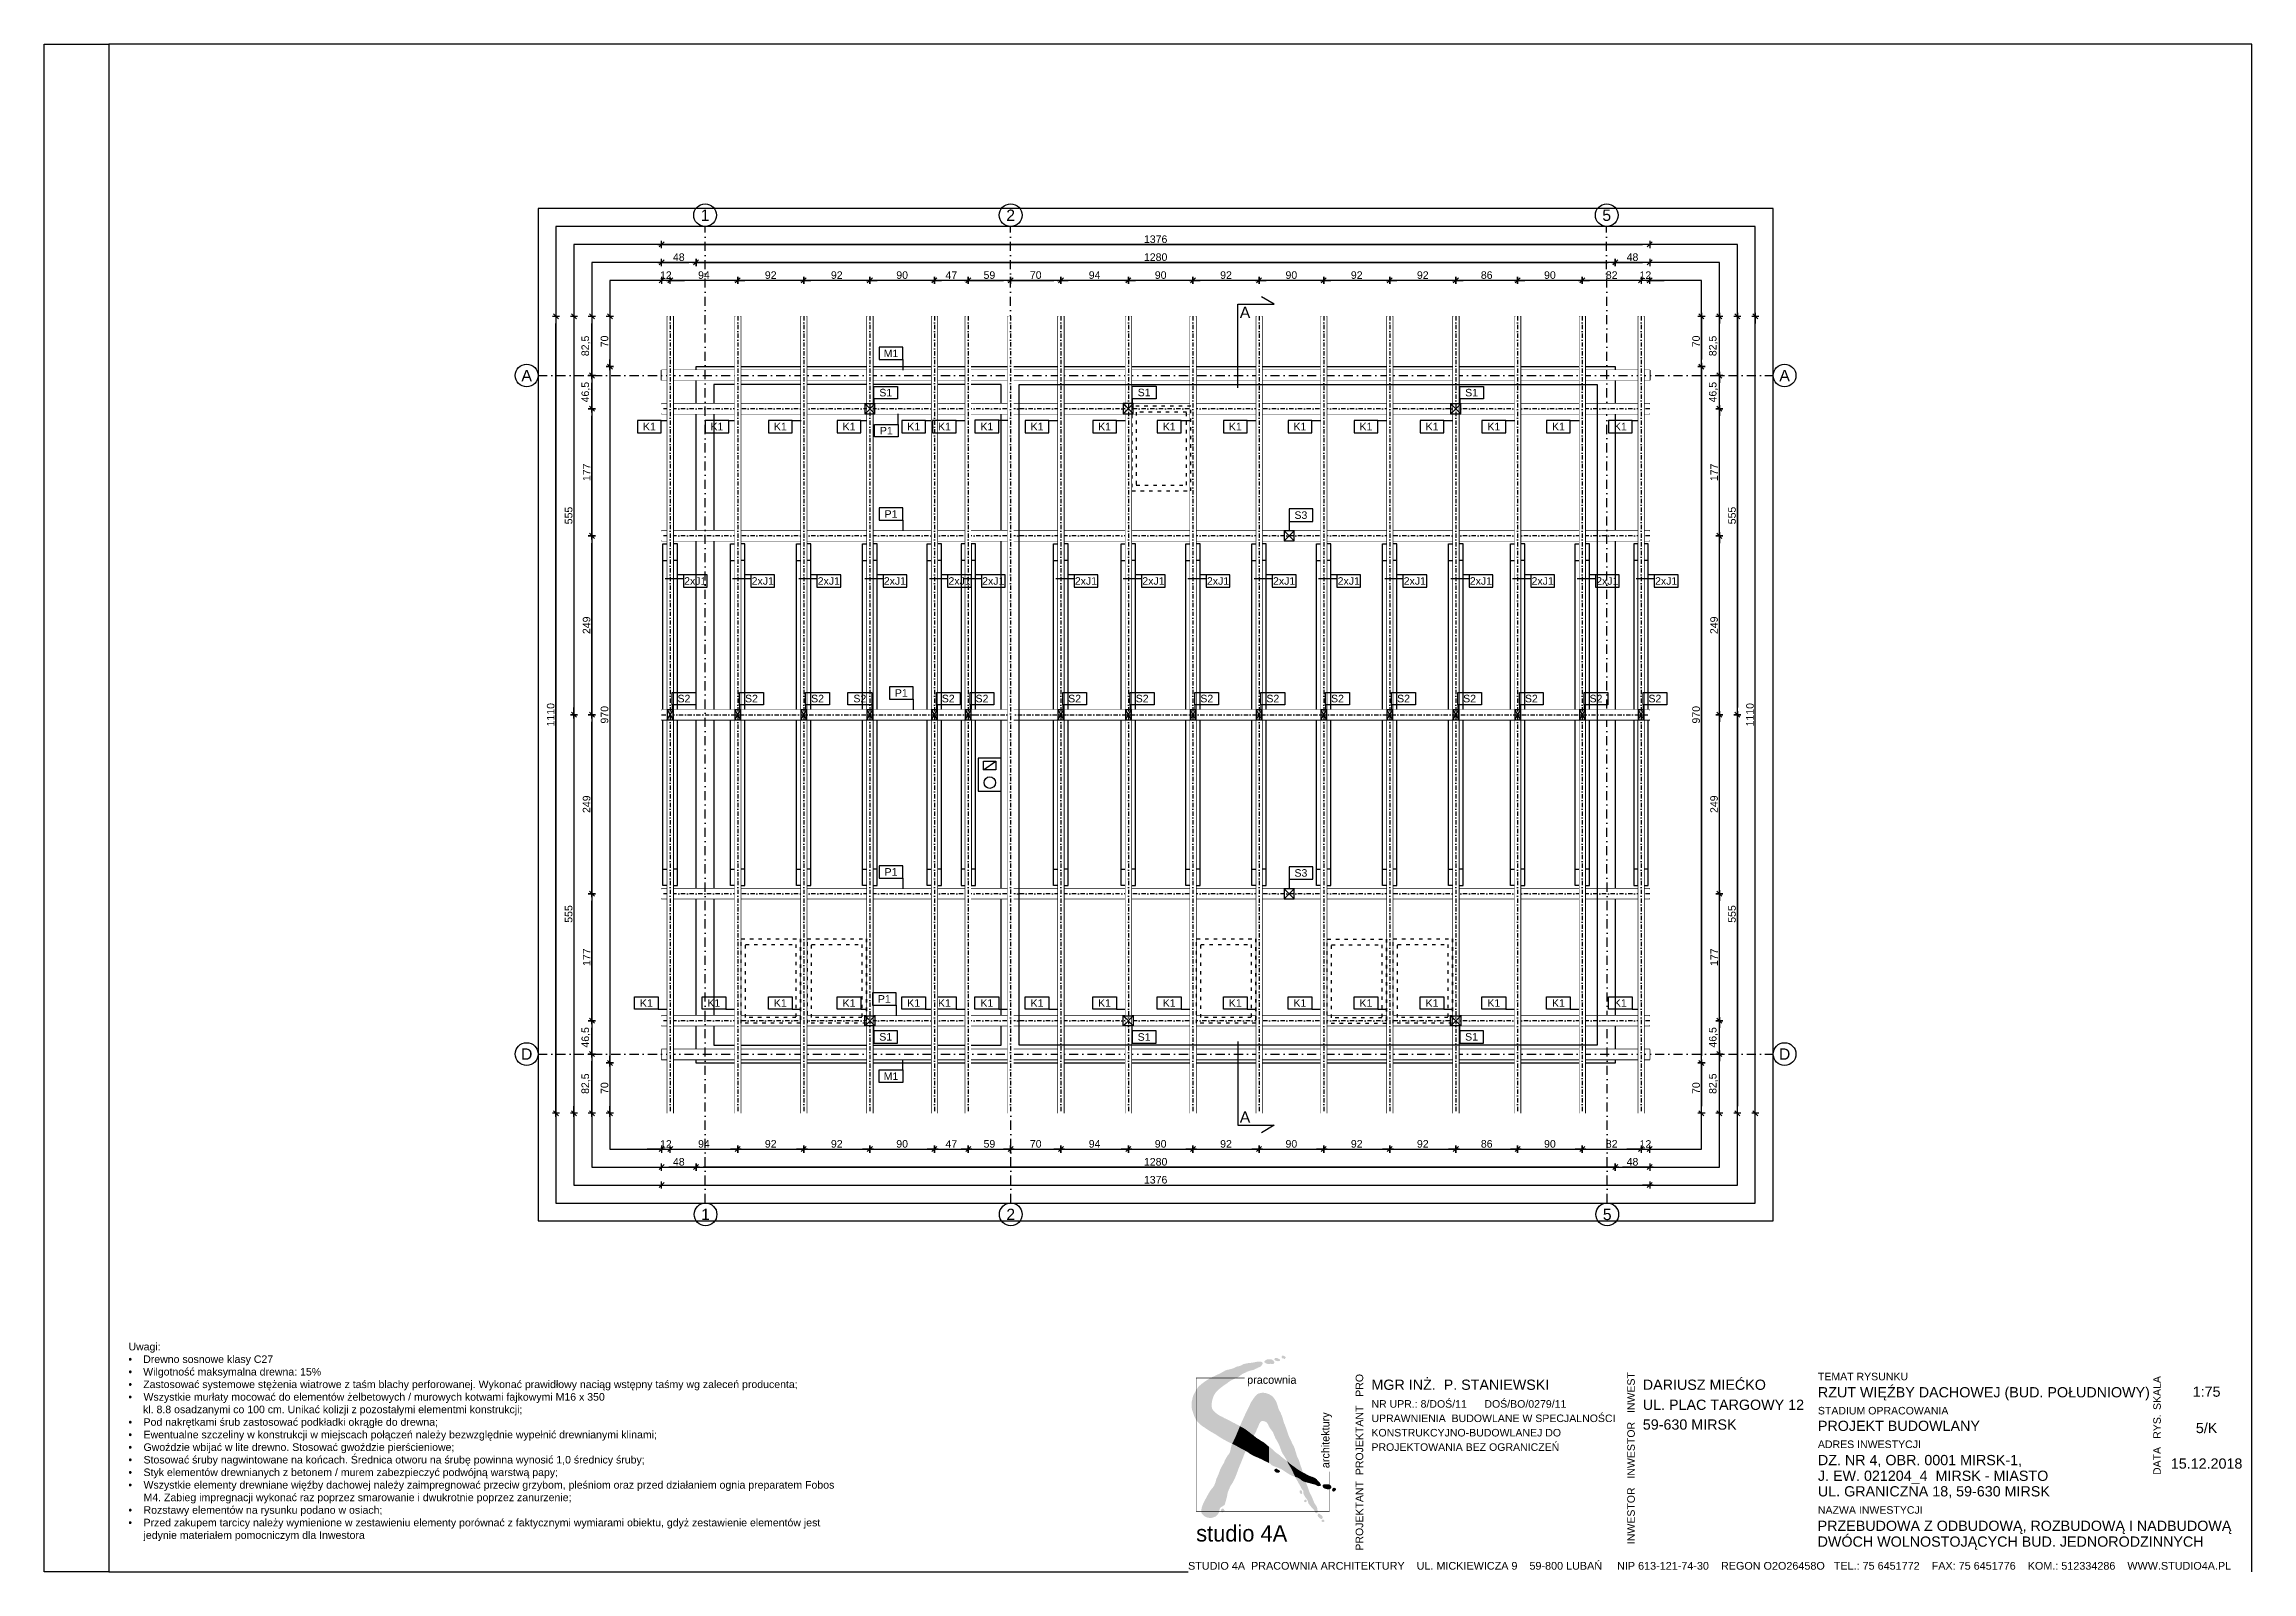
# Model space of a CAD drawing. Header units: millimetres. Extents: x 3950 to 8223, y 1048 to 3176.
# Drawn here: x 5149 to 8223, y 1048 to 3176 of the extents above; entities that cross this region are included whole.
import ezdxf
from ezdxf.enums import TextEntityAlignment as Align

# ---------------------------------------------------------------- set-up
doc = ezdxf.new("R2010")
doc.units = ezdxf.units.MM
doc.set_wipeout_variables(frame=1)
for name, pattern in [('ACAD_ISO03W100', [30, 12, -18]), ('DASHDOT', [25.4, 12.7, -6.35, 0, -6.35]), ('Xref_Optimum$0$DASHDOT', [1, 0.5, -0.25, 0, -0.25])]:
    doc.linetypes.add(name, pattern=pattern)
for name, color, linetype in [('CIENKIE', 4, 'Continuous'), ('CIENKIE 2', 252, 'Continuous'), ('NAPISY', 3, 'Continuous'), ('OSIE', 3, 'DASHDOT'), ('WYMIARY', 3, 'Continuous'), ('ŚREDNIE', 1, 'Continuous')]:
    doc.layers.add(name, color=color, linetype=linetype)
doc.layers.add('POMOCNICZE', color=6, linetype='Continuous', plot=False)
doc.styles.add('1_50', font='arial.ttf', dxfattribs={"height": 7})
doc.styles.add('Maszyna Royal Dark', font='')
doc.styles.add('STYLE2', font='arial.ttf')
doc.styles.add('style_75', font='arial.ttf', dxfattribs={"height": 10.5})
doc.styles.get('Maszyna Royal Dark').set_extended_font_data('Maszyna Royal Dark')
doc.dimstyles.new('P 75', dxfattribs={"dimtxt": 10.5, "dimasz": 10, "dimexe": 1.25, "dimexo": 0.625, "dimgap": 2, "dimtad": 1, "dimdec": 1, "dimrnd": 0.5, "dimtxsty": 'style_75', "dimblk": 'B1', "dimcen": 1, "dimse1": 1, "dimse2": 1, "dimclrd": 256, "dimclrt": 256, "dimadec": 0, "dimazin": 0, "dimtfac": 1, "dimtdec": 1, "dimtix": 1, "dimtmove": 0, "dimatfit": 3, "dimldrblk": 'B1', "dimfxl": 0, "dimarcsym": 0})

msp = doc.modelspace()

# ---------------------------------------------------------------- texts
at = {"layer": 'CIENKIE', "color": 252, "style": 'STYLE2'}
for s, p in [('PROJEKTANT  PROJEKTANT   PRO', (6985.29, 1077.39)), ('INWESTOR   INWESTOR   INWEST', (7363.5, 1086.45)), ('SKALA', (8095.95, 1273.28)), ('RYS.', (8095.95, 1233.18)), ('DATA', (8095.95, 1182.72))]:
    msp.add_text(s, height=10.5, rotation=90, dxfattribs=at).set_placement(p)
for s, height, p in [('TEMAT RYSUNKU', 10.5, (7618.48, 1314.65)), ('STADIUM OPRACOWANIA', 10.5, (7618.48, 1267.09)), ('ADRES INWESTYCJI', 10.5, (7618.48, 1220.31)), ('NAZWA INWESTYCJI', 10.5, (7618.48, 1128.79)), ('STUDIO 4A  PRACOWNIA ARCHITEKTURY    UL. MICKIEWICZA 9    59-800 LUBAŃ     NIP 613-121-74-30    REGON O2O26458O   TEL.: 75 6451772    FAX: 75 6451776    KOM.: 512334286    WWW.STUDIO4A.PL', 10.76598, (6741.38, 1050.89))]:
    msp.add_text(s, height=height, dxfattribs=at).set_placement(p)
at = {"layer": 'CIENKIE', "style": 'STYLE2'}
for s, height, p in [('MGR INŻ.  P. STANIEWSKI', 14.25, (6996.78, 1301.37)), ('DARIUSZ MIEĆKO', 14.25, (7374.66, 1301.37)), ('RZUT WIĘŹBY DACHOWEJ (BUD. POŁUDNIOWY)', 14.25, (7618.48, 1290.89)), ('UPRAWNIENIA  BUDOWLANE W SPECJALNOŚCI', 10.5, (6996.78, 1256.46)), ('NR UPR.: 8/DOŚ/11      DOŚ/BO/0279/11', 10.5, (6996.78, 1276.5)), ('UL. PLAC TARGOWY 12', 14.25, (7374.66, 1273.47)), ('KONSTRUKCYJNO-BUDOWLANEJ DO', 10.5, (6996.78, 1236.42)), ('59-630 MIRSK', 14.25, (7374.66, 1245.92)), ('PROJEKT BUDOWLANY', 14.25, (7618.48, 1244.11)), ('PROJEKTOWANIA BEZ OGRANICZEŃ', 10.5, (6996.78, 1216.37)), ('DZ. NR 4, OBR. 0001 MIRSK-1, ', 14.25, (7618.48, 1196.44)), ('J. EW. 021204_4  MIRSK - MIASTO', 14.25, (7618.48, 1174.58)), ('UL. GRANICZNA 18, 59-630 MIRSK', 14.25, (7618.48, 1152.92)), ('PRZEBUDOWA Z ODBUDOWĄ, ROZBUDOWĄ I NADBUDOWĄ ', 14.25, (7618.08, 1104.87)), ('DWÓCH WOLNOSTOJĄCYCH BUD. JEDNORODZINNYCH', 14.25, (7618.08, 1082.88))]:
    msp.add_text(s, height=height, dxfattribs=at).set_placement(p)
for s, p in [('1:75', (8159.73, 1287.45)), ('5/K', (8159.73, 1236.79)), ('15.12.2018', (8159.73, 1187.29))]:
    msp.add_text(s, height=14.25, dxfattribs=at).set_placement(p, align=Align.BOTTOM_CENTER)
at = {"layer": 'NAPISY', "ltscale": 2, "style": 'STYLE2'}
for s, p in [('1', (6068.86, 2937.31)), ('2', (6494.39, 2937.32)), ('5', (7324.36, 2937.32)), ('A', (5820.46, 2714.01)), ('A', (7572.09, 2714.01)), ('D', (5820.46, 1769.01)), ('D', (7572.09, 1769.01)), ('1', (6069.53, 1545.71)), ('2', (6494.53, 1545.71)), ('5', (7325.12, 1545.71))]:
    msp.add_text(s, height=15.75, dxfattribs=at).set_placement(p, align=Align.MIDDLE_CENTER)
at = {"layer": 'NAPISY', "style": 'STYLE2'}
for p in [(6828.1, 2789.34), (6828.1, 1668.72)]:
    msp.add_text('A', height=15.75, dxfattribs=at).set_placement(p, align=Align.BOTTOM_RIGHT)
at = {"layer": 'NAPISY', "char_height": 10.5, "width": 33.12, "attachment_point": 5, "style": '1_50'}
for s, insert in [('M1', (6327.8, 2744.94, -111.09)), ('K1', (5991.36, 2643, -111.09)), ('K1', (6085.36, 2643, -111.09)), ('P1', (6327.8, 2521.15, -111.09)), ('S3', (6898.56, 2519.59, -111.09)), ('2xJ1', (6055.22, 2427.84, -111.09)), ('2xJ1', (6149.22, 2427.84, -111.09)), ('2xJ1', (6241.22, 2427.84, -111.09)), ('2xJ1', (6333.22, 2427.84, -111.09)), ('2xJ1', (6470.22, 2427.84, -111.09)), ('2xJ1', (6599.22, 2427.84, -111.09)), ('2xJ1', (6693.22, 2427.84, -111.09)), ('2xJ1', (6783.22, 2427.84, -111.09)), ('2xJ1', (6875.22, 2427.84, -111.09)), ('2xJ1', (6965.22, 2427.84, -111.09)), ('2xJ1', (7057.22, 2427.84, -111.09)), ('2xJ1', (7149.22, 2427.84, -111.09)), ('2xJ1', (7235.22, 2427.84, -111.09)), ('2xJ1', (7325.22, 2427.84, -111.09)), ('2xJ1', (7407.22, 2427.84, -111.09)), ('P1', (6342.09, 2271.94, -111.09)), ('P1', (6327.8, 2022.73, -111.09)), ('S3', (6898.56, 2021.17, -111.09)), ('K1', (5987.17, 1840.14, -111.09)), ('K1', (6081.17, 1840.14, -111.09)), ('K1', (6173.67, 1840.14, -111.09)), ('K1', (6269.36, 1840.14, -111.09)), ('K1', (6359.36, 1840.14, -111.09)), ('K1', (6402.17, 1840.14, -111.09)), ('K1', (6531.17, 1840.14, -111.09)), ('K1', (6625.17, 1840.14, -111.09)), ('K1', (6715.17, 1840.14, -111.09)), ('K1', (6807.17, 1840.14, -111.09)), ('K1', (6897.17, 1840.14, -111.09)), ('K1', (6989.17, 1840.14, -111.09)), ('K1', (7081.17, 1840.14, -111.09)), ('K1', (7167.17, 1840.14, -111.09)), ('K1', (7257.17, 1840.14, -111.09)), ('K1', (7343.36, 1840.14, -111.09)), ('M1', (6327.8, 1738.19, -111.09))]:
    msp.add_mtext(s, dxfattribs=dict(at, insert=insert))
at = {"layer": 'NAPISY', "insert": (5265.96, 1366.83), "char_height": 10.5, "attachment_point": 1, "style": '1_50'}
msp.add_mtext_dynamic_manual_height_columns('Uwagi{\\fSymbol|b0|i0|c2|p18;:\\P·    }Drewno sosnowe klasy C27\\P{\\fSymbol|b0|i0|c2|p18;·    }Wilgotność maksymalna drewna: 15%\\P{\\fSymbol|b0|i0|c2|p18;·    }Zastosować systemowe stężenia wiatrowe z taśm blachy perforowanej. Wykonać prawidłowy naciąg wstępny taśmy wg zaleceń producenta;\\P\\pi-21,l21,t21;{\\fSymbol|b0|i0|c2|p18;·^I}Wszystkie murłaty mocować do elementów żelbetowych / murowych kotwami fajkowymi M16 x 350 \\P\\pi0,l0,tz;     kl. 8.8 osadzanymi co 100 cm. Unikać kolizji z pozostałymi elementmi konstrukcji;\\P\\pi-21,l21,t21;{\\fSymbol|b0|i0|c2|p18;·^I}Pod nakrętkami śrub zastosować podkładki okrągłe do drewna;\\P{\\fSymbol|b0|i0|c2|p18;·^I}Ewentualne szczeliny w konstrukcji w miejscach połączeń należy bezwzględnie wypełnić drewnianymi klinami;\\P{\\fSymbol|b0|i0|c2|p18;·^I}Gwoździe wbijać w lite drewno. Stosować gwoździe pierścieniowe;\\P{\\fSymbol|b0|i0|c2|p18;·^I}Stosować śruby nagwintowane na końcach. Średnica otworu na śrubę powinna wynosić 1,0 średnicy śruby;\\P{\\fSymbol|b0|i0|c2|p18;·^I}Styk elementów drewnianych z betonem / murem zabezpieczyć podwójną warstwą papy;\\P{\\fSymbol|b0|i0|c2|p18;·^I}Wszystkie elementy drewniane więźby dachowej należy zaimpregnować przeciw grzybom, pleśniom oraz przed działaniem ognia preparatem Fobos M4. Zabieg impregnacji wykonać raz poprzez smarowanie i dwukrotnie poprzez zanurzenie;\\P{\\fSymbol|b0|i0|c2|p18;·^I}Rozstawy elementów na rysunku podano w osiach;\\P{\\fSymbol|b0|i0|c2|p18;·^I}Przed zakupem tarcicy należy wymienione w zestawieniu elementy porównać z faktycznymi wymiarami obiektu, gdyż zestawienie elementów jest jedynie materiałem pomocniczym dla Inwestora', width=997.9601, gutter_width=52.5, heights=[354.31], dxfattribs=at)

# ---------------------------------------------------------------- blocks, each defined once
blk = doc.blocks.new('67')
at = {"layer": 'CIENKIE', "linetype": 'ByBlock'}
blk.add_lwpolyline([(24780.6, 55555.3), (24774.6, 55555.3), (24774.6, 55079.4), (24780.6, 55079.4)], close=True, dxfattribs=at)
for points in [[(24780.6, 55079.4), (24780.6, 55555.3)], [(24780.6, 55532.4), (24774.6, 55532.4)], [(24780.6, 55102.2), (24774.6, 55102.2)]]:
    blk.add_lwpolyline(points, dxfattribs=at)
blk = doc.blocks.new('A$C32910A8B')
at = {"layer": 'CIENKIE'}
h = blk.add_hatch(color=252, dxfattribs=at)
edge = h.paths.add_edge_path()
edge.add_spline(control_points=[(37.1, 123.7), (37.5, 123.8), (38.4, 124.2), (39.9, 125.2), (41.6, 126.6), (43.6, 128), (45.2, 128.4), (46.9, 129.5), (48.5, 130.1), (49.6, 130.4), (50.1, 130.6)], knot_values=[440.44302, 440.44302, 440.44302, 440.44302, 441.015758, 441.923312, 443.088377, 444.34782, 445.543025, 446.594788, 447.405557, 448.281202, 448.281202, 448.281202, 448.281202], degree=3, periodic=0)
edge.add_spline(control_points=[(50.1, 130.6), (50.8, 130.7), (51.4, 131), (52.7, 131), (54, 131.7), (55.1, 132.3), (56.6, 132.8), (57.6, 133.5), (58.6, 133.7), (60.5, 134.7), (60.8, 135.7), (62.1, 137.4), (61.5, 138), (60.6, 139), (59, 139), (57.2, 139.2), (55.3, 138.5), (54, 138.4), (52.4, 137.9), (50.8, 137.9), (49.2, 137.6), (48, 137.6), (46, 137), (43.9, 136.8), (42.6, 135.8), (41.4, 135.3), (39.6, 134.5), (37.5, 134.5), (36, 133.3), (34.4, 132.8), (32.7, 132.2), (30.1, 131.5), (28.1, 131.3), (27.3, 130.8), (27.2, 130.8)], knot_values=[413.196322, 413.196322, 413.196322, 413.196322, 413.722999, 414.568316, 415.199462, 415.814475, 416.354634, 416.839333, 417.907559, 419.4406, 420.220909, 420.970578, 421.570297, 422.161166, 422.961487, 423.989266, 424.856781, 425.738356, 426.559403, 427.510444, 428.143427, 428.908437, 430.149439, 431.20714, 431.939649, 432.627716, 433.683658, 434.835915, 435.704364, 436.453206, 437.457785, 438.884453, 440.312616, 440.44302, 440.44302, 440.44302, 440.44302], degree=3, periodic=0)
edge.add_spline(control_points=[(27.2, 130.8), (26, 130.1), (23.3, 128.5), (19.2, 126.6), (15.7, 125), (13.8, 124), (13.2, 123.7)], knot_values=[26.328697, 26.328697, 26.328697, 26.328697, 29.845251, 34.762998, 38.409111, 40.263712, 40.263712, 40.263712, 40.263712], degree=3, periodic=0)
edge.add_line((13.2, 123.7), (37.1, 123.7))
edge = h.paths.add_edge_path()
edge.add_spline(control_points=[(67.6, 141.2), (67.1, 141.2), (66.2, 141.3), (64.9, 140.5), (63.9, 139.9), (63, 138.8), (63.8, 138), (64.9, 137.2), (66.3, 136.8), (67.3, 136.8), (67.6, 136.8)], knot_values=[0.89009, 0.89009, 0.89009, 0.89009, 2.169172, 3.325031, 4.63564, 5.599361, 6.246047, 7.341882, 9.132041, 9.994652, 9.994652, 9.994652, 9.994652], degree=3, periodic=0)
edge.add_line((67.6, 136.8), (67.6, 141.2))
edge = h.paths.add_edge_path()
edge.add_spline(control_points=[(67.6, 136.8), (67.9, 136.8), (68.2, 136.9), (68.6, 136.9), (68.7, 136.9), (69, 137), (69.7, 136.9), (70.6, 136.5), (71.7, 136.8), (72.5, 137.5), (72.6, 138.9), (71.5, 140.1), (70, 141.2), (68.6, 141), (67.8, 141.1), (67.6, 141.2)], knot_values=[9.994652, 9.994652, 9.994652, 9.994652, 10.884742, 10.884742, 10.884742, 11.183786, 11.750091, 12.746857, 13.688381, 14.554465, 15.588104, 17.072546, 18.632766, 20.295838, 20.752251, 20.752251, 20.752251, 20.752251], degree=3, periodic=0)
edge.add_line((67.6, 141.2), (67.6, 136.8))
edge = h.paths.add_edge_path()
edge.add_spline(control_points=[(76.6, 139.4), (76.2, 139.4), (75.3, 139.3), (74.2, 139.7), (73.4, 140.1), (72.5, 140.7), (72.7, 142), (73.9, 142.5), (75.3, 142.4), (76.3, 141.6), (77.4, 141.4), (77.8, 140.7), (78, 139.8), (77.2, 139.6), (76.8, 139.5), (76.6, 139.4)], knot_values=[0, 0, 0, 0, 1.238064, 2.196326, 3.05848, 3.73296, 4.802883, 5.792489, 6.954185, 8.202568, 9.153678, 9.697442, 10.46788, 11.018445, 11.564238, 11.564238, 11.564238, 11.564238], degree=3, periodic=0)
edge = h.paths.add_edge_path()
edge.add_spline(control_points=[(80.9, 142), (80.6, 141.9), (79.9, 141.9), (79.2, 142.8), (79.3, 143.9), (80.1, 144.7), (81.2, 144.6), (81.9, 143.7), (83, 143.7), (83.3, 142.5), (82.6, 142.2), (82.5, 141.4), (81.6, 141.4), (81.3, 141.8), (81, 141.9), (80.9, 142)], knot_values=[0, 0, 0, 0, 0.810245, 1.722595, 2.689226, 3.581844, 4.508473, 5.25106, 6.363922, 7.076318, 7.71299, 8.16298, 8.912808, 9.388332, 9.626544, 9.626544, 9.626544, 9.626544], degree=3, periodic=0)
h = blk.add_hatch(color=252, dxfattribs=at)
edge = h.paths.add_edge_path()
edge.add_spline(control_points=[(26.2, 86.5), (25.7, 86.8), (24, 87.9), (22.3, 88.4), (20.5, 89.6), (18.3, 91.2), (16.6, 92.7), (14.5, 95.3), (14.3, 98.1), (14.5, 100.7), (14.8, 102.7), (15.7, 106), (17.2, 109.1), (19.1, 111.5), (20.7, 112.9), (22.9, 114.8), (24.8, 116.1), (26.4, 117.5), (28.4, 118.5), (30.6, 120.5), (33.1, 121.9), (35.7, 123.2), (38, 124), (39.4, 124.9), (40.1, 125.4), (40.3, 125.5)], knot_values=[446.4715, 446.4715, 446.4715, 446.4715, 447.303471, 448.423956, 449.837616, 451.211642, 452.844047, 454.320954, 456.240262, 457.217367, 458.394583, 459.700903, 462.223891, 463.725946, 464.953102, 466.260735, 467.492294, 468.540787, 469.481002, 470.991931, 472.932684, 474.482882, 475.733176, 476.64073, 476.970141, 476.970141, 476.970141, 476.970141], degree=3, periodic=0)
edge.add_line((40.3, 125.5), (16.8, 125.5))
edge.add_spline(control_points=[(16.8, 125.5), (16.2, 125.2), (13.7, 124), (9.8, 121.8), (5.3, 118.4), (1.7, 115.6), (0.4, 113.1), (0, 112.4)], knot_values=[10.634054, 10.634054, 10.634054, 10.634054, 12.338199, 18.055768, 22.536542, 27.701162, 29.887443, 29.887443, 29.887443, 29.887443], degree=3, periodic=0)
edge.add_line((0, 112.4), (0, 84.9))
edge.add_spline(control_points=[(0, 84.9), (0, 84.9), (0.7, 83.8), (2.1, 82.2), (4.3, 80.2), (6.2, 78.7), (7.4, 78), (7.9, 77.7)], knot_values=[374.400036, 374.400036, 374.400036, 374.400036, 374.431805, 376.241089, 377.718423, 379.002694, 379.920937, 379.920937, 379.920937, 379.920937], degree=3, periodic=0)
edge.add_spline(control_points=[(7.9, 77.7), (9.5, 76.6), (12.4, 74.5), (17.6, 71.8), (23.1, 67.9), (28.7, 64.9), (32.3, 63.2), (33.4, 62.7)], knot_values=[0, 0, 0, 0, 5.22408, 9.454422, 15.69949, 22.992448, 26.397724, 26.397724, 26.397724, 26.397724], degree=3, periodic=0)
edge.add_spline(control_points=[(33.4, 62.7), (34.5, 64.7), (36.3, 68.5), (38.6, 74), (39.9, 77.3), (40.6, 79)], knot_values=[25.055023, 25.055023, 25.055023, 25.055023, 31.206672, 36.120971, 40.958777, 40.958777, 40.958777, 40.958777], degree=3, periodic=0)
edge.add_spline(control_points=[(40.6, 79), (40.5, 79.1), (39.8, 79.6), (38.6, 80.3), (36.9, 80.9), (35.5, 82), (33.7, 82.6), (30.8, 84.5), (28.2, 85.6), (26.2, 86.5)], knot_values=[0, 0, 0, 0, 0.496576, 2.360599, 3.680156, 5.18023, 7.009112, 8.773499, 14.484877, 14.484877, 14.484877, 14.484877], degree=3, periodic=0)
edge = h.paths.add_edge_path()
edge.add_spline(control_points=[(-4.2, 101.3), (-4.3, 101), (-4.3, 100.2), (-4.3, 98), (-4, 94.4), (-2.7, 91.3), (-1.9, 88.3), (-0.7, 86), (0, 84.9)], knot_values=[379.920937, 379.920937, 379.920937, 379.920937, 380.600848, 382.437755, 384.315931, 385.745733, 387.604573, 389.48938, 389.48938, 389.48938, 389.48938], degree=3, periodic=0)
edge.add_line((0, 84.9), (0, 112.4))
edge.add_spline(control_points=[(0, 112.4), (-0.2, 112.1), (-0.9, 110.6), (-2.5, 108.4), (-3.5, 104.8), (-3.9, 102.5), (-4.2, 101.3)], knot_values=[0, 0, 0, 0, 0.999957, 4.276213, 7.348417, 10.634054, 10.634054, 10.634054, 10.634054], degree=3, periodic=0)
h = blk.add_hatch(color=252, dxfattribs=at)
edge = h.paths.add_edge_path()
edge.add_spline(control_points=[(67.6, 108.7), (67.3, 108.8), (66.3, 109.2), (65.2, 109.5), (64.7, 109.7)], knot_values=[0, 0, 0, 0, 0.827372, 2.926405, 2.926405, 2.926405, 2.926405], degree=3, periodic=0)
edge.add_spline(control_points=[(64.7, 109.7), (64.5, 109.7), (63.6, 109.8), (62.2, 110.3), (60.3, 109.9), (58.4, 109.5), (56.9, 109), (54.8, 106.9), (53, 104.3)], knot_values=[379.85002, 379.85002, 379.85002, 379.85002, 380.356054, 382.23423, 383.664032, 385.522872, 387.439448, 387.478595, 387.478595, 387.478595, 387.478595], degree=3, periodic=0)
edge.add_spline(control_points=[(53, 104.3), (52.2, 103.2), (50.7, 101), (49.3, 97.5), (47.3, 93.9), (45.6, 90.2), (43.6, 85.7), (41.9, 82.1), (40.9, 79.6), (40.6, 79)], knot_values=[0, 0, 0, 0, 3.567839, 6.998723, 10.083106, 14.530467, 17.877268, 23.278349, 25.055023, 25.055023, 25.055023, 25.055023], degree=3, periodic=0)
edge.add_spline(control_points=[(40.6, 79), (41, 78.8), (42.1, 78), (44.2, 77.2), (46.6, 75.5), (49, 73.6), (51.4, 71.8), (52.9, 70.7), (53.5, 70.2)], knot_values=[14.484877, 14.484877, 14.484877, 14.484877, 15.494822, 18.207937, 20.533513, 23.327996, 26.344937, 28.376744, 28.376744, 28.376744, 28.376744], degree=3, periodic=0)
edge.add_spline(control_points=[(53.5, 70.2), (53.5, 70.3), (53.8, 70.9), (54.3, 71.5), (54.9, 72.6), (55.2, 73.3)], knot_values=[30.631049, 30.631049, 30.631049, 30.631049, 31.049697, 32.5466, 34.19007, 34.19007, 34.19007, 34.19007], degree=3, periodic=0)
edge.add_spline(control_points=[(55.2, 73.3), (55.4, 73.6), (55.7, 74.3), (56.2, 76), (57.4, 78.1), (58.3, 80.7), (59.3, 82.7), (60.9, 84), (62.7, 83.7), (64.4, 83.3), (66.2, 81.9), (66.9, 80.2), (67.4, 79.1), (67.6, 78.7)], knot_values=[0, 0, 0, 0, 0.895501, 2.173486, 4.699368, 7.225749, 9.446443, 10.786532, 12.186303, 14.058429, 15.633389, 17.894825, 18.930908, 18.930908, 18.930908, 18.930908], degree=3, periodic=0)
edge.add_line((67.6, 78.7), (67.6, 108.7))
h = blk.add_hatch(color=252, dxfattribs=at)
edge = h.paths.add_edge_path()
edge.add_spline(control_points=[(98.9, 36.1), (98.8, 36.3), (98.8, 36.6), (98.4, 37.8), (98, 40.1), (96.5, 43), (95.9, 46.6), (94.3, 49.4), (93.2, 52.1), (92.8, 54.2), (92, 56.2), (91.5, 58.1), (90.8, 60.1), (89.6, 62.1), (88.5, 64.5), (87.3, 67.1), (86.1, 69.5), (85.1, 72), (84.4, 74.7), (83.3, 77.6), (82.4, 80.2), (81.5, 82.2), (80.9, 83.9), (80.6, 85.5), (80.2, 87), (79.8, 88), (79.6, 88.5)], knot_values=[0, 0, 0, 0, 0.366795, 0.9431, 3.343171, 6.604899, 9.388109, 13.063752, 15.083949, 17.156522, 18.775334, 20.747809, 22.526953, 24.390157, 26.858936, 29.74975, 31.916773, 34.108821, 36.840628, 39.465857, 42.391102, 44.031438, 45.603853, 47.095986, 48.274782, 49.807608, 49.807608, 49.807608, 49.807608], degree=3, periodic=0)
edge.add_spline(control_points=[(79.6, 88.5), (79.5, 88.9), (79.1, 89.4), (78.8, 90.4), (78.5, 91.1), (78.1, 92.3), (77.8, 92.5), (77.5, 93)], knot_values=[410.860629, 410.860629, 410.860629, 410.860629, 411.188724, 412.616887, 413.571758, 414.477934, 415.082985, 415.082985, 415.082985, 415.082985], degree=3, periodic=0)
edge.add_spline(control_points=[(77.5, 93), (77.4, 93.2), (77.2, 93.5), (76.9, 94.4), (76.5, 95), (76.4, 95.5), (76.4, 95.5)], knot_values=[406.139742, 406.139742, 406.139742, 406.139742, 406.752876, 407.374478, 408.64797, 408.711131, 408.711131, 408.711131, 408.711131], degree=3, periodic=0)
edge.add_spline(control_points=[(76.4, 95.5), (76.3, 95.8), (76, 96.6), (75.7, 98.1), (74.9, 99.7), (74.6, 101.5), (73.3, 103.5), (71.8, 105.8), (69.8, 107.6), (68.3, 108.3), (67.6, 108.7)], knot_values=[2.926405, 2.926405, 2.926405, 2.926405, 3.588889, 5.418733, 6.836602, 8.265685, 10.377933, 13.195976, 15.422393, 17.546004, 17.546004, 17.546004, 17.546004], degree=3, periodic=0)
edge.add_line((67.6, 108.7), (67.6, 78.7))
edge.add_spline(control_points=[(67.6, 78.7), (67.6, 78.7), (68, 78), (68.4, 77.3), (68.8, 76.7)], knot_values=[18.930908, 18.930908, 18.930908, 18.930908, 19.014336, 21.08758, 21.08758, 21.08758, 21.08758], degree=3, periodic=0)
edge.add_spline(control_points=[(68.8, 76.7), (69.4, 75.9), (70.1, 75.1), (71.5, 73.4), (72.9, 68.7), (75.5, 64.7), (77.5, 60.6), (79.1, 55.6), (81.2, 52), (83.3, 49), (84.3, 46.9), (84.4, 46.5)], knot_values=[10.238486, 10.238486, 10.238486, 10.238486, 11.371107, 13.628183, 19.779138, 24.991774, 27.037305, 31.760931, 35.291886, 40.447569, 41.48258, 41.48258, 41.48258, 41.48258], degree=3, periodic=0)
edge.add_spline(control_points=[(84.4, 46.5), (85.5, 45.7), (86.5, 44.7), (87.5, 43.8)], knot_values=[24.263225, 24.263225, 24.263225, 24.263225, 27.967549, 27.967549, 27.967549, 27.967549], degree=3, periodic=0)
edge.add_spline(control_points=[(87.5, 43.8), (93, 39.8), (95.4, 38.1), (97.3, 37), (98.9, 36.1)], knot_values=[404.916723, 404.916723, 404.916723, 404.916723, 404.962473, 405.801028, 405.801028, 405.801028, 405.801028], degree=3, periodic=0)
h = blk.add_hatch(color=252, dxfattribs=at)
edge = h.paths.add_edge_path()
edge.add_spline(control_points=[(27.2, 8.4), (27.8, 10.7), (29, 14.6), (28.7, 15.9), (30.4, 20.4), (31.8, 23.3), (32.3, 24.2)], knot_values=[1.196207, 1.196207, 1.196207, 1.196207, 4.618879, 8.757181, 14.713125, 17.350602, 17.350602, 17.350602, 17.350602], degree=3, periodic=0)
edge.add_spline(control_points=[(32.3, 24.2), (33.2, 25.5), (34.9, 28.3), (37.2, 33.5), (39.2, 39.5), (41.5, 44.8), (43.3, 49.3), (44.2, 51.7), (44.7, 53.1)], knot_values=[0, 0, 0, 0, 4.304671, 8.678287, 15.144004, 21.288826, 24.038497, 28.095905, 28.095905, 28.095905, 28.095905], degree=3, periodic=0)
edge.add_spline(control_points=[(44.7, 53.1), (44.8, 53.2), (45.3, 54.3), (45.7, 55.3), (46, 56)], knot_values=[13.66026, 13.66026, 13.66026, 13.66026, 14.04437, 15.937803, 15.937803, 15.937803, 15.937803], degree=3, periodic=0)
edge.add_spline(control_points=[(46, 56), (44.4, 56.9), (40.9, 58.6), (36.8, 61.1), (34.2, 62.3), (33.4, 62.7)], knot_values=[26.397724, 26.397724, 26.397724, 26.397724, 31.364979, 36.923582, 39.087537, 39.087537, 39.087537, 39.087537], degree=3, periodic=0)
edge.add_spline(control_points=[(33.4, 62.7), (33.3, 62.3), (33.1, 62), (32.9, 61.6)], knot_values=[40.958777, 40.958777, 40.958777, 40.958777, 42.042494, 42.042494, 42.042494, 42.042494], degree=3, periodic=0)
edge.add_spline(control_points=[(32.9, 61.6), (32.7, 60.8), (32.3, 59.1), (31.8, 56.4), (30.9, 53.6), (29.1, 51.7), (28.3, 50.3), (28, 49.7)], knot_values=[0, 0, 0, 0, 2.118373, 4.686786, 7.321427, 9.785805, 11.627039, 11.627039, 11.627039, 11.627039], degree=3, periodic=0)
edge.add_spline(control_points=[(28, 49.7), (27.3, 48.6), (27.2, 48.1), (26.4, 47.3), (26.3, 45.8), (25.4, 44.4), (24.3, 42.6), (23.5, 41.1), (22.9, 40), (22.2, 38.6), (22, 37.8), (21.4, 36.3), (20.3, 33.2), (18.4, 29.6), (18.3, 27.4), (17.1, 25), (16.4, 23), (13.8, 20.3), (11.9, 17.1), (10.5, 14.7), (8.7, 11.4), (7, 8.1), (5.4, 4.6), (5, 2.5), (4.9, 1.8), (4.9, 1.8)], knot_values=[228.201115, 228.201115, 228.201115, 228.201115, 228.358926, 229.347983, 230.557467, 232.250531, 233.765164, 236.194334, 237.733317, 238.447523, 239.092733, 241.11458, 243.276574, 246.367728, 250.957941, 253.391799, 254.720221, 256.649363, 259.141141, 261.849171, 265.390167, 269.351528, 273.014449, 274.601877, 274.776346, 274.776346, 274.776346, 274.776346], degree=3, periodic=0)
edge.add_line((4.9, 1.8), (21.7, 1.8))
edge.add_spline(control_points=[(21.7, 1.8), (21.7, 1.8), (21.8, 2.2), (22.2, 3), (22.6, 3.6), (23.2, 3.9)], knot_values=[293.336911, 293.336911, 293.336911, 293.336911, 293.430611, 294.428192, 295.566728, 295.566728, 295.566728, 295.566728], degree=3, periodic=0)
edge.add_spline(control_points=[(23.2, 3.9), (24.5, 4.7), (26.3, 5.4), (26.7, 6.6), (27.2, 8.4)], knot_values=[18.188305, 18.188305, 18.188305, 18.188305, 22.886237, 22.998566, 22.998566, 22.998566, 22.998566], degree=3, periodic=0)
edge = h.paths.add_edge_path()
edge.add_line((21.7, 1.8), (4.9, 1.8))
edge.add_spline(control_points=[(4.9, 1.8), (4.8, 1.3), (4.7, 0.4), (4.8, -0.6), (5, -1.3), (5, -2), (5.7, -2.6), (6.6, -3.6), (7.9, -5), (9.9, -5.6), (11.4, -6.1), (14.8, -6.3), (17.9, -4.9)], knot_values=[274.776346, 274.776346, 274.776346, 274.776346, 276.155366, 276.916482, 277.389343, 278.239197, 279.231158, 279.956062, 281.554993, 284.126945, 285.05341, 285.768124, 285.768124, 285.768124, 285.768124], degree=3, periodic=0)
edge.add_spline(control_points=[(17.9, -4.9), (17.9, -4.9), (18.3, -4.7), (18.9, -4.2), (19.8, -3.1), (20.7, -2.1), (21.2, -0.8), (21.6, 0.4), (21.6, 1.4), (21.7, 1.8)], knot_values=[286.25685, 286.25685, 286.25685, 286.25685, 286.291161, 287.356128, 288.505377, 289.80518, 290.926196, 292.200819, 293.336911, 293.336911, 293.336911, 293.336911], degree=3, periodic=0)
edge = h.paths.add_edge_path()
edge.add_spline(control_points=[(23.4, 1.8), (23.2, 1.6), (22.9, 1.4), (23, 0.7), (22.9, 0.1), (23.3, -0.5), (23.8, -1), (24.6, -1.3), (25.2, -0.5), (26, -0.4), (26.4, 0.2), (26.4, 0.9), (25.9, 1.3), (25.7, 1.6), (25.7, 1.8)], knot_values=[1.13772, 1.13772, 1.13772, 1.13772, 1.639268, 2.20274, 2.784568, 3.348125, 3.911816, 4.604479, 5.392031, 6.071309, 6.684877, 7.163261, 7.775428, 8.19466, 8.19466, 8.19466, 8.19466], degree=3, periodic=0)
edge.add_line((25.7, 1.8), (23.4, 1.8))
edge = h.paths.add_edge_path(flags=17)
edge.add_spline(control_points=[(25.7, 1.8), (25.7, 1.8), (25.5, 2), (25.3, 2.4), (24.9, 2.4), (24.7, 2.4), (24.5, 2.4), (24.2, 2.4), (23.7, 2.3), (23.5, 1.9), (23.4, 1.8), (23.4, 1.8)], knot_values=[8.19466, 8.19466, 8.19466, 8.19466, 8.251846, 8.832581, 9.332381, 9.332381, 9.332381, 9.64777, 10.137535, 10.662238, 10.691469, 10.691469, 10.691469, 10.691469], degree=3, periodic=0)
edge.add_line((23.4, 1.8), (25.7, 1.8))
h = blk.add_hatch(color=252, dxfattribs=at)
edge = h.paths.add_edge_path()
edge.add_spline(control_points=[(46, 56), (46.1, 56.3), (47, 58.1), (48, 60.3), (49.4, 62.7), (50.4, 64.4), (51.7, 66.8), (52.4, 68), (53, 69.1), (53.3, 69.9), (53.5, 70.2)], knot_values=[15.937803, 15.937803, 15.937803, 15.937803, 16.581965, 20.827628, 22.653654, 24.887418, 27.53287, 28.365489, 29.548895, 30.631049, 30.631049, 30.631049, 30.631049], degree=3, periodic=0)
edge.add_spline(control_points=[(53.5, 70.2), (52.9, 70.7), (51.4, 71.8), (49, 73.6), (46.6, 75.5), (44.2, 77.2), (42.1, 78), (41, 78.8), (40.6, 79)], knot_values=[14.484877, 14.484877, 14.484877, 14.484877, 16.516683, 19.533625, 22.328107, 24.653684, 27.366799, 28.376744, 28.376744, 28.376744, 28.376744], degree=3, periodic=0)
edge.add_spline(control_points=[(40.6, 79), (39.9, 77.3), (38.6, 74), (36.3, 68.5), (34.5, 64.7), (33.4, 62.7)], knot_values=[25.055023, 25.055023, 25.055023, 25.055023, 29.892829, 34.807127, 40.958777, 40.958777, 40.958777, 40.958777], degree=3, periodic=0)
edge.add_spline(control_points=[(33.4, 62.7), (34.2, 62.3), (36.8, 61.1), (40.9, 58.6), (44.4, 56.9), (46, 56)], knot_values=[26.397724, 26.397724, 26.397724, 26.397724, 28.56168, 34.120282, 39.087537, 39.087537, 39.087537, 39.087537], degree=3, periodic=0)
h = blk.add_hatch(color=252, dxfattribs=at)
edge = h.paths.add_edge_path()
edge.add_spline(control_points=[(61.5, 64.7), (61.1, 65), (59.9, 65.6), (58.1, 66.9), (56, 68.1), (54.6, 69.3), (53.8, 70), (53.5, 70.2)], knot_values=[28.376744, 28.376744, 28.376744, 28.376744, 29.534875, 32.114818, 34.233802, 36.085024, 37.047, 37.047, 37.047, 37.047], degree=3, periodic=0)
edge.add_spline(control_points=[(53.5, 70.2), (53.3, 69.9), (53, 69.1), (52.4, 68), (51.7, 66.8), (50.4, 64.4), (49.4, 62.7), (48, 60.3), (47, 58.1), (46.1, 56.3), (46, 56)], knot_values=[15.937803, 15.937803, 15.937803, 15.937803, 17.019956, 18.203362, 19.035981, 21.681433, 23.915197, 25.741223, 29.986887, 30.631049, 30.631049, 30.631049, 30.631049], degree=3, periodic=0)
edge.add_spline(control_points=[(46, 56), (46.4, 55.8), (48.4, 54.6), (52.1, 51.7), (58, 49.7), (63, 47), (66.2, 45.5), (67.6, 44.8)], knot_values=[39.087537, 39.087537, 39.087537, 39.087537, 40.123236, 45.366369, 51.427503, 56.646403, 60.771363, 60.771363, 60.771363, 60.771363], degree=3, periodic=0)
edge.add_line((67.6, 44.8), (67.6, 60))
edge.add_spline(control_points=[(67.6, 60), (66.9, 60.5), (65.4, 61.6), (64.1, 62.9), (63.3, 63.6)], knot_values=[0, 0, 0, 0, 2.091301, 5.025981, 5.025981, 5.025981, 5.025981], degree=3, periodic=0)
edge.add_spline(control_points=[(63.3, 63.6), (62.5, 64.2), (62, 64.3), (61.6, 64.7), (61.5, 64.7)], knot_values=[417.39486, 417.39486, 417.39486, 417.39486, 417.686868, 417.768906, 417.768906, 417.768906, 417.768906], degree=3, periodic=0)
h = blk.add_hatch(color=252, dxfattribs=at)
edge = h.paths.add_edge_path()
edge.add_spline(control_points=[(84.4, 46.5), (84.2, 46.7), (82.9, 47.7), (80.1, 49.6), (76.7, 52.9), (73.2, 54.9), (70.7, 57.8), (68.9, 59.1), (67.6, 60), (67.6, 60)], knot_values=[5.025981, 5.025981, 5.025981, 5.025981, 5.715622, 9.465801, 13.935086, 18.423331, 20.14474, 24.093474, 24.263225, 24.263225, 24.263225, 24.263225], degree=3, periodic=0)
edge.add_line((67.6, 60), (67.6, 44.8))
edge.add_spline(control_points=[(67.6, 44.8), (67.7, 44.7), (67.8, 44.7), (68, 44.6)], knot_values=[60.771363, 60.771363, 60.771363, 60.771363, 61.135728, 61.135728, 61.135728, 61.135728], degree=3, periodic=0)
edge.add_spline(control_points=[(68, 44.6), (68.1, 44.5), (68.3, 44.4), (68.7, 44.2), (69.8, 43.1), (71.2, 42.1), (73.5, 41.4), (75.9, 40.5), (77.6, 39.7), (78.5, 39.4)], knot_values=[381.939259, 381.939259, 381.939259, 381.939259, 382.064359, 382.635314, 383.063095, 383.49054, 384.172742, 385.267014, 385.90623, 385.90623, 385.90623, 385.90623], degree=3, periodic=0)
edge.add_spline(control_points=[(78.5, 39.4), (78.8, 39.3), (79.6, 38.8), (80.6, 38.1), (81.8, 37.3), (83.9, 35.9), (86, 34.6), (88.5, 33.2), (90.6, 32.4), (91.8, 32), (91.9, 32)], knot_values=[386.32312, 386.32312, 386.32312, 386.32312, 386.451009, 387.421512, 387.924874, 388.510323, 389.033483, 389.951143, 391.093941, 391.152862, 391.152862, 391.152862, 391.152862], degree=3, periodic=0)
edge.add_spline(control_points=[(91.9, 32), (91.7, 32.4), (90.8, 34.5), (89.4, 37.3), (87.9, 40.6), (85.8, 43.4), (84.9, 45.6), (84.4, 46.5)], knot_values=[41.48258, 41.48258, 41.48258, 41.48258, 42.558249, 47.623196, 49.863006, 53.233874, 56.096421, 56.096421, 56.096421, 56.096421], degree=3, periodic=0)
h = blk.add_hatch(color=252, dxfattribs=at)
edge = h.paths.add_edge_path()
edge.add_spline(control_points=[(91.9, 32), (93.1, 31.6), (95.3, 31), (97.5, 29), (99.6, 27.7), (101, 27.2), (101.8, 27)], knot_values=[391.152862, 391.152862, 391.152862, 391.152862, 392.326966, 393.234619, 393.861765, 394.601306, 394.601306, 394.601306, 394.601306], degree=3, periodic=0)
edge.add_spline(control_points=[(101.8, 27), (101.4, 27.9), (100.8, 29.7), (100, 31.6), (99.7, 33), (99.4, 34), (99, 35.2)], knot_values=[579.925143, 579.925143, 579.925143, 579.925143, 582.313227, 584.499099, 586.45311, 586.592967, 586.592967, 586.592967, 586.592967], degree=3, periodic=0)
edge.add_spline(control_points=[(99, 35.2), (99, 35.5), (98.9, 35.8), (98.9, 36.1)], knot_values=[49.807608, 49.807608, 49.807608, 49.807608, 50.626017, 50.626017, 50.626017, 50.626017], degree=3, periodic=0)
edge.add_spline(control_points=[(98.9, 36.1), (97.3, 37), (95.4, 38.1), (93, 39.8), (87.5, 43.8)], knot_values=[404.916723, 404.916723, 404.916723, 404.916723, 405.755278, 405.801028, 405.801028, 405.801028, 405.801028], degree=3, periodic=0)
edge.add_spline(control_points=[(87.5, 43.8), (86.5, 44.7), (85.5, 45.7), (84.4, 46.5)], knot_values=[24.263225, 24.263225, 24.263225, 24.263225, 27.967549, 27.967549, 27.967549, 27.967549], degree=3, periodic=0)
edge.add_spline(control_points=[(84.4, 46.5), (84.9, 45.6), (85.8, 43.4), (87.9, 40.6), (89.4, 37.3), (90.8, 34.5), (91.7, 32.4), (91.9, 32)], knot_values=[41.48258, 41.48258, 41.48258, 41.48258, 44.345127, 47.715995, 49.955806, 55.020753, 56.096421, 56.096421, 56.096421, 56.096421], degree=3, periodic=0)
h = blk.add_hatch(color=252, dxfattribs=at)
edge = h.paths.add_edge_path()
edge.add_spline(control_points=[(76.6, 38.3), (76.2, 38.5), (75.6, 38.8), (74.9, 39.8), (73.8, 39.4), (73, 39), (72.5, 38.4), (72.6, 37.4), (73.4, 37), (73.8, 36.3), (74.7, 35.7), (75.9, 35.8), (77.1, 36), (77.8, 36.9), (77.6, 37.9), (77, 38.2), (76.6, 38.3)], knot_values=[0, 0, 0, 0, 1.141718, 1.900473, 2.891919, 3.713719, 4.307849, 5.001154, 5.901872, 6.480151, 7.191229, 8.512684, 9.564969, 10.399448, 11.165721, 12.055677, 12.055677, 12.055677, 12.055677], degree=3, periodic=0)
h = blk.add_hatch(color=252, dxfattribs=at)
edge = h.paths.add_edge_path()
edge.add_spline(control_points=[(107.7, 12.7), (107.5, 13.1), (106.8, 14.7), (105.5, 16.9), (104.3, 20.2), (103.3, 23.4), (102.3, 25.7), (101.8, 26.9), (101.8, 27)], knot_values=[565.965844, 565.965844, 565.965844, 565.965844, 567.233969, 570.542878, 573.30328, 576.601964, 579.573553, 579.925143, 579.925143, 579.925143, 579.925143], degree=3, periodic=0)
edge.add_spline(control_points=[(101.8, 27), (101, 27.2), (99.6, 27.7), (97.5, 29), (95.3, 31), (93.1, 31.6), (91.9, 32)], knot_values=[391.152862, 391.152862, 391.152862, 391.152862, 391.892403, 392.519549, 393.427202, 394.601306, 394.601306, 394.601306, 394.601306], degree=3, periodic=0)
edge.add_spline(control_points=[(91.9, 32), (92.1, 31.6), (92.6, 30.5), (94.3, 27.7), (95.6, 25.1), (96.8, 23.2), (96.9, 23.1)], knot_values=[56.096421, 56.096421, 56.096421, 56.096421, 57.201882, 59.364253, 64.84603, 65.164446, 65.164446, 65.164446, 65.164446], degree=3, periodic=0)
edge.add_spline(control_points=[(96.9, 23.1), (97.1, 22.6), (97.5, 21.5), (98.4, 20.1), (99.6, 18.9), (99.4, 17.6), (99.6, 16.1), (100.5, 14.4), (101.8, 12.3), (103.5, 10.4), (103.9, 8.4), (104.6, 6.7), (105.9, 5.2), (106.9, 3.9), (107.6, 3), (107.7, 2.9)], knot_values=[525.043825, 525.043825, 525.043825, 525.043825, 526.480885, 528.421892, 529.428615, 530.599514, 531.645834, 533.481153, 535.766748, 538.232799, 540.048105, 541.302397, 542.973237, 545.320418, 545.817465, 545.817465, 545.817465, 545.817465], degree=3, periodic=0)
edge.add_line((107.7, 2.9), (107.7, 12.7))
edge = h.paths.add_edge_path()
edge.add_spline(control_points=[(112.5, 1.8), (112.5, 1.9), (112.4, 2.4), (112.3, 3.6), (111.4, 5.4), (110, 7), (109, 9.3), (108.3, 11.2), (107.8, 12.4), (107.7, 12.7)], knot_values=[555.273018, 555.273018, 555.273018, 555.273018, 555.589904, 556.701747, 558.512881, 560.706115, 562.510936, 565.089423, 565.965844, 565.965844, 565.965844, 565.965844], degree=3, periodic=0)
edge.add_line((107.7, 12.7), (107.7, 2.9))
edge.add_spline(control_points=[(107.7, 2.9), (108, 2.6), (108.4, 2.2), (108.9, 1.9), (109, 1.8)], knot_values=[545.817465, 545.817465, 545.817465, 545.817465, 546.956665, 547.318037, 547.318037, 547.318037, 547.318037], degree=3, periodic=0)
edge.add_line((109, 1.8), (112.5, 1.8))
edge = h.paths.add_edge_path()
edge.add_spline(control_points=[(109, 1.8), (109.1, 1.7), (109.5, 1.4), (109.8, 0.5), (110.1, -0.4), (110.7, -1.4), (111.5, -1.6), (112.4, -2), (112.7, -0.9), (112.8, 0.2), (112.6, 1.3), (112.5, 1.8)], knot_values=[547.318037, 547.318037, 547.318037, 547.318037, 547.813622, 548.706372, 549.531982, 550.548322, 551.400297, 551.967064, 552.493699, 553.938795, 555.273018, 555.273018, 555.273018, 555.273018], degree=3, periodic=0)
edge.add_line((112.5, 1.8), (109, 1.8))
edge = h.paths.add_edge_path()
edge.add_spline(control_points=[(115.3, -3), (115.5, -3.2), (116.3, -3.7), (117.2, -4.5), (117.6, -5.7), (117.3, -6.4), (116.7, -7.2), (115.9, -7), (115.1, -6.8), (114.4, -6.3), (113.6, -5.4), (112.7, -4.4), (112.7, -3.4), (113, -2.9), (113.3, -2.2), (114.4, -2.2), (114.9, -2.7), (115.3, -3)], knot_values=[0, 0, 0, 0, 0.890008, 2.457264, 3.134122, 4.111924, 4.554781, 5.438516, 5.988818, 6.711567, 7.797874, 9.462231, 9.860539, 10.355228, 10.944096, 11.622488, 12.823746, 12.823746, 12.823746, 12.823746], degree=3, periodic=0)
edge = h.paths.add_edge_path()
edge.add_spline(control_points=[(117, -7.9), (117.3, -7.8), (117.7, -7.6), (118.5, -8), (118.9, -8.5), (119.2, -9.3), (118.6, -9.8), (118, -9.8), (117.4, -9.9), (116.9, -9.7), (116.4, -9.6), (116.3, -8.9), (116.5, -8.3), (116.8, -8.1), (117, -7.9)], knot_values=[0, 0, 0, 0, 0.733651, 1.3075, 2.0709, 2.642821, 3.185475, 3.78608, 4.319167, 4.740743, 5.100836, 5.73079, 6.205887, 6.794237, 6.794237, 6.794237, 6.794237], degree=3, periodic=0)
edge = h.paths.add_edge_path(flags=17)
edge.add_spline(control_points=[(102.3, 10.4), (102.4, 10.3), (102.6, 10.1), (102.5, 9.6), (102.4, 9.2), (102.4, 8.8), (102.1, 8.4), (101.6, 8.4), (101.1, 8.7), (100.5, 8.6), (100.2, 9.2), (100.2, 9.7), (100.3, 10.1), (100.7, 10.4), (101, 10.8), (101.4, 10.7), (101.8, 10.8), (102.1, 10.6), (102.3, 10.4), (102.3, 10.4)], knot_values=[0, 0, 0, 0, 0.347083, 0.750372, 1.081217, 1.506333, 1.838544, 2.264633, 2.736354, 3.283265, 3.764281, 4.155733, 4.547092, 4.95114, 5.342439, 5.711035, 6.075412, 6.415527, 6.634547, 6.634547, 6.634547, 6.634547], degree=3, periodic=0)
edge = h.paths.add_edge_path(flags=17)
edge.add_spline(control_points=[(98.3, 17.4), (98.2, 17.7), (98.1, 18.2), (98.2, 19), (97.5, 19.3), (97, 19.6), (96.4, 19.5), (95.9, 19), (96.1, 18.4), (96, 17.9), (96.1, 17.1), (96.7, 16.6), (97.4, 16), (98.1, 16.2), (98.6, 16.7), (98.4, 17.2), (98.3, 17.4)], knot_values=[0, 0, 0, 0, 0.792859, 1.319773, 2.008277, 2.578971, 2.991562, 3.473024, 4.098522, 4.500105, 4.993909, 5.911586, 6.64234, 7.221839, 7.753973, 8.371998, 8.371998, 8.371998, 8.371998], degree=3, periodic=0)
h = blk.add_hatch(color=252, dxfattribs=at)
edge = h.paths.add_edge_path()
edge.add_spline(control_points=[(107.7, 32), (107, 32.2), (105.1, 32.8), (102.1, 34.5), (99.7, 35.7), (98.9, 36.1)], knot_values=[402.864987, 402.864987, 402.864987, 402.864987, 403.563624, 404.466034, 404.916723, 404.916723, 404.916723, 404.916723], degree=3, periodic=0)
edge.add_spline(control_points=[(98.9, 36.1), (98.9, 35.8), (99, 35.5), (99, 35.2)], knot_values=[49.807608, 49.807608, 49.807608, 49.807608, 50.626017, 50.626017, 50.626017, 50.626017], degree=3, periodic=0)
edge.add_spline(control_points=[(99, 35.2), (99.4, 34), (99.7, 33), (100, 31.6), (100.8, 29.7), (101.4, 27.9), (101.8, 27)], knot_values=[579.925143, 579.925143, 579.925143, 579.925143, 580.065, 582.019011, 584.204883, 586.592967, 586.592967, 586.592967, 586.592967], degree=3, periodic=0)
edge.add_spline(control_points=[(101.8, 27), (101.9, 27), (103.2, 26.7), (105.2, 26.1), (107.1, 25.6), (107.7, 25.4)], knot_values=[394.601306, 394.601306, 394.601306, 394.601306, 394.697185, 395.870775, 396.512756, 396.512756, 396.512756, 396.512756], degree=3, periodic=0)
edge.add_line((107.7, 25.4), (107.7, 32))
h = blk.add_hatch(color=252, dxfattribs=at)
edge = h.paths.add_edge_path()
edge.add_spline(control_points=[(107.7, 25.4), (107.9, 25.4), (108.5, 25.2), (109.6, 25), (110.9, 24.6), (112.1, 23.8), (113.5, 23.1), (114.7, 23.6), (116, 23.8), (115.5, 25.4), (114.6, 26.9), (112.9, 28.5), (111.3, 30.4), (109.5, 31.4), (108.1, 31.8), (107.7, 32)], knot_values=[396.512756, 396.512756, 396.512756, 396.512756, 396.688899, 397.117377, 397.563753, 397.976557, 398.484728, 398.910715, 399.194099, 399.457416, 400.179964, 401.005519, 401.56144, 402.467007, 402.864987, 402.864987, 402.864987, 402.864987], degree=3, periodic=0)
edge.add_line((107.7, 32), (107.7, 25.4))
h = blk.add_hatch(color=252, dxfattribs=at)
edge = h.paths.add_edge_path()
edge.add_spline(control_points=[(123.7, 24.8), (123.1, 25), (121.9, 25.1), (120.7, 25.1), (120.3, 25), (119.6, 25.1), (118.6, 25.2), (117.3, 24.3), (117.5, 23.3), (117.6, 22.5), (118.4, 21.3), (120.2, 20.8), (122, 20.4), (123.1, 20.4), (123.6, 20.5), (123.7, 20.6)], knot_values=[8.327329, 8.327329, 8.327329, 8.327329, 10.122108, 11.40372, 11.40372, 11.40372, 13.133531, 14.110415, 14.958386, 15.670738, 16.244302, 18.640976, 20.205257, 21.246016, 21.542585, 21.542585, 21.542585, 21.542585], degree=3, periodic=0)
edge.add_line((123.7, 20.6), (123.7, 24.8))
edge = h.paths.add_edge_path()
edge.add_spline(control_points=[(123.7, 20.6), (123.9, 20.6), (124.5, 20.9), (125.5, 21.3), (125.5, 22.7), (125.3, 23.8), (124.4, 24.5), (123.9, 24.7), (123.7, 24.8)], knot_values=[3.076392, 3.076392, 3.076392, 3.076392, 3.572257, 4.844835, 5.48255, 6.890585, 7.865261, 8.327329, 8.327329, 8.327329, 8.327329], degree=3, periodic=0)
edge.add_line((123.7, 24.8), (123.7, 20.6))
edge = h.paths.add_edge_path()
edge.add_spline(control_points=[(126.4, 20.7), (126.6, 21), (127, 21.7), (128.2, 21.9), (129.1, 21.5), (130.1, 20.8), (129.8, 19.8), (129.1, 19.2), (128.5, 18.6), (127.8, 18.4), (127, 18.2), (126.4, 18.9), (126.1, 19.8), (126.3, 20.4), (126.4, 20.7)], knot_values=[0, 0, 0, 0, 1.056457, 1.8828, 2.982096, 3.805662, 4.587084, 5.451955, 6.219601, 6.82667, 7.345204, 8.252338, 8.936477, 9.783701, 9.783701, 9.783701, 9.783701], degree=3, periodic=0)
at = {"layer": 'CIENKIE', "color": 252, "const_width": 0.449}
blk.add_lwpolyline([(45, 123.7), (0, 123.7), (0, 0), (123.7, 0), (123.7, 36.9)], dxfattribs=at)
at = {"layer": 'CIENKIE', "color": 252, "attachment_point": 4, "style": 'Maszyna Royal Dark'}
for s, insert, char_height, width in [('pracownia ', (47.3, 121), 7.51, 427.139), ('studio 4A', (0, -20.6), 15.16, 862.495)]:
    blk.add_mtext(s, dxfattribs=dict(at, insert=insert, char_height=char_height, width=width))
at = {"layer": 'CIENKIE', "color": 252, "insert": (121.1, 40), "char_height": 7.508, "width": 427.139, "attachment_point": 4, "rotation": 90, "style": 'Maszyna Royal Dark'}
blk.add_mtext('architektury', dxfattribs=at)
blk = doc.blocks.new('B1')
for p, q in [((0.5, 0), (-1, 0)), ((0.35, 0.35), (-0.35, -0.35)), ((0, 0.5), (0, -0.5))]:
    blk.add_line(p, q)
blk = doc.blocks.new('*D100')
at = {"layer": 'Defpoints', "color": 0, "linetype": 'ByBlock', "transparency": 16777216}
for p in [(6020.3, 1686.6), (6114.3, 1686.6), (6114.3, 1636.6)]:
    blk.add_point(p, dxfattribs=at)
at = {"layer": 'WYMIARY', "linetype": 'ByBlock', "lineweight": -2, "transparency": 16777216}
blk.add_line((6030.3, 1636.6), (6104.3, 1636.6), dxfattribs=at)
at = {"layer": 'WYMIARY', "linetype": 'ByBlock', "lineweight": -2, "transparency": 16777216, "xscale": 10, "yscale": 10, "zscale": 10, "rotation": 180}
blk.add_blockref('B1', (6020.3, 1636.6), dxfattribs=at)
at = {"layer": 'WYMIARY', "linetype": 'ByBlock', "lineweight": -2, "transparency": 16777216, "xscale": 10, "yscale": 10, "zscale": 10}
blk.add_blockref('B1', (6114.3, 1636.6), dxfattribs=at)
at = {"layer": 'WYMIARY', "linetype": 'ByBlock', "transparency": 16777216, "insert": (6067.3, 1643.9), "char_height": 10.5, "attachment_point": 5, "style": 'style_75'}
blk.add_mtext('94', dxfattribs=at)
blk = doc.blocks.new('*D101')
at = {"layer": 'Defpoints', "color": 0, "linetype": 'ByBlock', "transparency": 16777216}
for p in [(6114.3, 1686.6), (6206.3, 1686.6), (6206.3, 1636.6)]:
    blk.add_point(p, dxfattribs=at)
at = {"layer": 'WYMIARY', "linetype": 'ByBlock', "lineweight": -2, "transparency": 16777216}
blk.add_line((6124.3, 1636.6), (6196.3, 1636.6), dxfattribs=at)
at = {"layer": 'WYMIARY', "linetype": 'ByBlock', "lineweight": -2, "transparency": 16777216, "xscale": 10, "yscale": 10, "zscale": 10, "rotation": 180}
blk.add_blockref('B1', (6114.3, 1636.6), dxfattribs=at)
at = {"layer": 'WYMIARY', "linetype": 'ByBlock', "lineweight": -2, "transparency": 16777216, "xscale": 10, "yscale": 10, "zscale": 10}
blk.add_blockref('B1', (6206.3, 1636.6), dxfattribs=at)
at = {"layer": 'WYMIARY', "linetype": 'ByBlock', "transparency": 16777216, "insert": (6160.3, 1643.9), "char_height": 10.5, "attachment_point": 5, "style": 'style_75'}
blk.add_mtext('92', dxfattribs=at)
blk = doc.blocks.new('*D102')
at = {"layer": 'Defpoints', "color": 0, "linetype": 'ByBlock', "transparency": 16777216}
for p in [(6206.3, 1686.6), (6298.3, 1686.6), (6298.3, 1636.6)]:
    blk.add_point(p, dxfattribs=at)
at = {"layer": 'WYMIARY', "linetype": 'ByBlock', "lineweight": -2, "transparency": 16777216}
blk.add_line((6216.3, 1636.6), (6288.3, 1636.6), dxfattribs=at)
at = {"layer": 'WYMIARY', "linetype": 'ByBlock', "lineweight": -2, "transparency": 16777216, "xscale": 10, "yscale": 10, "zscale": 10, "rotation": 180}
blk.add_blockref('B1', (6206.3, 1636.6), dxfattribs=at)
at = {"layer": 'WYMIARY', "linetype": 'ByBlock', "lineweight": -2, "transparency": 16777216, "xscale": 10, "yscale": 10, "zscale": 10}
blk.add_blockref('B1', (6298.3, 1636.6), dxfattribs=at)
at = {"layer": 'WYMIARY', "linetype": 'ByBlock', "transparency": 16777216, "insert": (6252.3, 1643.9), "char_height": 10.5, "attachment_point": 5, "style": 'style_75'}
blk.add_mtext('92', dxfattribs=at)
blk = doc.blocks.new('*D103')
at = {"layer": 'Defpoints', "color": 0, "linetype": 'ByBlock', "transparency": 16777216}
for p in [(6298.3, 1686.6), (6388.3, 1686.6), (6388.3, 1636.6)]:
    blk.add_point(p, dxfattribs=at)
at = {"layer": 'WYMIARY', "linetype": 'ByBlock', "lineweight": -2, "transparency": 16777216}
blk.add_line((6308.3, 1636.6), (6378.3, 1636.6), dxfattribs=at)
at = {"layer": 'WYMIARY', "linetype": 'ByBlock', "lineweight": -2, "transparency": 16777216, "xscale": 10, "yscale": 10, "zscale": 10, "rotation": 180}
blk.add_blockref('B1', (6298.3, 1636.6), dxfattribs=at)
at = {"layer": 'WYMIARY', "linetype": 'ByBlock', "lineweight": -2, "transparency": 16777216, "xscale": 10, "yscale": 10, "zscale": 10}
blk.add_blockref('B1', (6388.3, 1636.6), dxfattribs=at)
at = {"layer": 'WYMIARY', "linetype": 'ByBlock', "transparency": 16777216, "insert": (6343.3, 1643.9), "char_height": 10.5, "attachment_point": 5, "style": 'style_75'}
blk.add_mtext('90', dxfattribs=at)
blk = doc.blocks.new('*D104')
at = {"layer": 'Defpoints', "color": 0, "linetype": 'ByBlock', "transparency": 16777216}
for p in [(6388.3, 1686.6), (6435.3, 1686.6), (6435.3, 1636.6)]:
    blk.add_point(p, dxfattribs=at)
at = {"layer": 'WYMIARY', "linetype": 'ByBlock', "lineweight": -2, "transparency": 16777216}
blk.add_line((6398.3, 1636.6), (6425.3, 1636.6), dxfattribs=at)
at = {"layer": 'WYMIARY', "linetype": 'ByBlock', "lineweight": -2, "transparency": 16777216, "xscale": 10, "yscale": 10, "zscale": 10, "rotation": 180}
blk.add_blockref('B1', (6388.3, 1636.6), dxfattribs=at)
at = {"layer": 'WYMIARY', "linetype": 'ByBlock', "lineweight": -2, "transparency": 16777216, "xscale": 10, "yscale": 10, "zscale": 10}
blk.add_blockref('B1', (6435.3, 1636.6), dxfattribs=at)
at = {"layer": 'WYMIARY', "linetype": 'ByBlock', "transparency": 16777216, "insert": (6411.8, 1643.8), "char_height": 10.5, "attachment_point": 5, "style": 'style_75'}
blk.add_mtext('47', dxfattribs=at)
blk = doc.blocks.new('*D105')
at = {"layer": 'Defpoints', "color": 0, "linetype": 'ByBlock', "transparency": 16777216}
for p in [(6564.3, 1686.6), (6658.3, 1686.6), (6658.3, 1636.6)]:
    blk.add_point(p, dxfattribs=at)
at = {"layer": 'WYMIARY', "linetype": 'ByBlock', "lineweight": -2, "transparency": 16777216}
blk.add_line((6574.3, 1636.6), (6648.3, 1636.6), dxfattribs=at)
at = {"layer": 'WYMIARY', "linetype": 'ByBlock', "lineweight": -2, "transparency": 16777216, "xscale": 10, "yscale": 10, "zscale": 10, "rotation": 180}
blk.add_blockref('B1', (6564.3, 1636.6), dxfattribs=at)
at = {"layer": 'WYMIARY', "linetype": 'ByBlock', "lineweight": -2, "transparency": 16777216, "xscale": 10, "yscale": 10, "zscale": 10}
blk.add_blockref('B1', (6658.3, 1636.6), dxfattribs=at)
at = {"layer": 'WYMIARY', "linetype": 'ByBlock', "transparency": 16777216, "insert": (6611.3, 1643.9), "char_height": 10.5, "attachment_point": 5, "style": 'style_75'}
blk.add_mtext('94', dxfattribs=at)
blk = doc.blocks.new('*D106')
at = {"layer": 'Defpoints', "color": 0, "linetype": 'ByBlock', "transparency": 16777216}
for p in [(6658.3, 1686.6), (6748.3, 1686.6), (6748.3, 1636.6)]:
    blk.add_point(p, dxfattribs=at)
at = {"layer": 'WYMIARY', "linetype": 'ByBlock', "lineweight": -2, "transparency": 16777216}
blk.add_line((6668.3, 1636.6), (6738.3, 1636.6), dxfattribs=at)
at = {"layer": 'WYMIARY', "linetype": 'ByBlock', "lineweight": -2, "transparency": 16777216, "xscale": 10, "yscale": 10, "zscale": 10, "rotation": 180}
blk.add_blockref('B1', (6658.3, 1636.6), dxfattribs=at)
at = {"layer": 'WYMIARY', "linetype": 'ByBlock', "lineweight": -2, "transparency": 16777216, "xscale": 10, "yscale": 10, "zscale": 10}
blk.add_blockref('B1', (6748.3, 1636.6), dxfattribs=at)
at = {"layer": 'WYMIARY', "linetype": 'ByBlock', "transparency": 16777216, "insert": (6703.3, 1643.9), "char_height": 10.5, "attachment_point": 5, "style": 'style_75'}
blk.add_mtext('90', dxfattribs=at)
blk = doc.blocks.new('*D107')
at = {"layer": 'Defpoints', "color": 0, "linetype": 'ByBlock', "transparency": 16777216}
for p in [(6748.3, 1686.6), (6840.3, 1686.6), (6840.3, 1636.6)]:
    blk.add_point(p, dxfattribs=at)
at = {"layer": 'WYMIARY', "linetype": 'ByBlock', "lineweight": -2, "transparency": 16777216}
blk.add_line((6758.3, 1636.6), (6830.3, 1636.6), dxfattribs=at)
at = {"layer": 'WYMIARY', "linetype": 'ByBlock', "lineweight": -2, "transparency": 16777216, "xscale": 10, "yscale": 10, "zscale": 10, "rotation": 180}
blk.add_blockref('B1', (6748.3, 1636.6), dxfattribs=at)
at = {"layer": 'WYMIARY', "linetype": 'ByBlock', "lineweight": -2, "transparency": 16777216, "xscale": 10, "yscale": 10, "zscale": 10}
blk.add_blockref('B1', (6840.3, 1636.6), dxfattribs=at)
at = {"layer": 'WYMIARY', "linetype": 'ByBlock', "transparency": 16777216, "insert": (6794.3, 1643.9), "char_height": 10.5, "attachment_point": 5, "style": 'style_75'}
blk.add_mtext('92', dxfattribs=at)
blk = doc.blocks.new('*D108')
at = {"layer": 'Defpoints', "color": 0, "linetype": 'ByBlock', "transparency": 16777216}
for p in [(6840.3, 1686.6), (6930.3, 1686.6), (6930.3, 1636.6)]:
    blk.add_point(p, dxfattribs=at)
at = {"layer": 'WYMIARY', "linetype": 'ByBlock', "lineweight": -2, "transparency": 16777216}
blk.add_line((6850.3, 1636.6), (6920.3, 1636.6), dxfattribs=at)
at = {"layer": 'WYMIARY', "linetype": 'ByBlock', "lineweight": -2, "transparency": 16777216, "xscale": 10, "yscale": 10, "zscale": 10, "rotation": 180}
blk.add_blockref('B1', (6840.3, 1636.6), dxfattribs=at)
at = {"layer": 'WYMIARY', "linetype": 'ByBlock', "lineweight": -2, "transparency": 16777216, "xscale": 10, "yscale": 10, "zscale": 10}
blk.add_blockref('B1', (6930.3, 1636.6), dxfattribs=at)
at = {"layer": 'WYMIARY', "linetype": 'ByBlock', "transparency": 16777216, "insert": (6885.3, 1643.9), "char_height": 10.5, "attachment_point": 5, "style": 'style_75'}
blk.add_mtext('90', dxfattribs=at)
blk = doc.blocks.new('*D109')
at = {"layer": 'Defpoints', "color": 0, "linetype": 'ByBlock', "transparency": 16777216}
for p in [(6930.3, 1686.6), (7022.3, 1686.6), (7022.3, 1636.6)]:
    blk.add_point(p, dxfattribs=at)
at = {"layer": 'WYMIARY', "linetype": 'ByBlock', "lineweight": -2, "transparency": 16777216}
blk.add_line((6940.3, 1636.6), (7012.3, 1636.6), dxfattribs=at)
at = {"layer": 'WYMIARY', "linetype": 'ByBlock', "lineweight": -2, "transparency": 16777216, "xscale": 10, "yscale": 10, "zscale": 10, "rotation": 180}
blk.add_blockref('B1', (6930.3, 1636.6), dxfattribs=at)
at = {"layer": 'WYMIARY', "linetype": 'ByBlock', "lineweight": -2, "transparency": 16777216, "xscale": 10, "yscale": 10, "zscale": 10}
blk.add_blockref('B1', (7022.3, 1636.6), dxfattribs=at)
at = {"layer": 'WYMIARY', "linetype": 'ByBlock', "transparency": 16777216, "insert": (6976.3, 1643.9), "char_height": 10.5, "attachment_point": 5, "style": 'style_75'}
blk.add_mtext('92', dxfattribs=at)
blk = doc.blocks.new('*D110')
at = {"layer": 'Defpoints', "color": 0, "linetype": 'ByBlock', "transparency": 16777216}
for p in [(7022.3, 1686.6), (7114.3, 1686.6), (7114.3, 1636.6)]:
    blk.add_point(p, dxfattribs=at)
at = {"layer": 'WYMIARY', "linetype": 'ByBlock', "lineweight": -2, "transparency": 16777216}
blk.add_line((7032.3, 1636.6), (7104.3, 1636.6), dxfattribs=at)
at = {"layer": 'WYMIARY', "linetype": 'ByBlock', "lineweight": -2, "transparency": 16777216, "xscale": 10, "yscale": 10, "zscale": 10, "rotation": 180}
blk.add_blockref('B1', (7022.3, 1636.6), dxfattribs=at)
at = {"layer": 'WYMIARY', "linetype": 'ByBlock', "lineweight": -2, "transparency": 16777216, "xscale": 10, "yscale": 10, "zscale": 10}
blk.add_blockref('B1', (7114.3, 1636.6), dxfattribs=at)
at = {"layer": 'WYMIARY', "linetype": 'ByBlock', "transparency": 16777216, "insert": (7068.3, 1643.9), "char_height": 10.5, "attachment_point": 5, "style": 'style_75'}
blk.add_mtext('92', dxfattribs=at)
blk = doc.blocks.new('*D111')
at = {"layer": 'Defpoints', "color": 0, "linetype": 'ByBlock', "transparency": 16777216}
for p in [(7114.3, 1686.6), (7200.3, 1686.6), (7200.3, 1636.6)]:
    blk.add_point(p, dxfattribs=at)
at = {"layer": 'WYMIARY', "linetype": 'ByBlock', "lineweight": -2, "transparency": 16777216}
blk.add_line((7124.3, 1636.6), (7190.3, 1636.6), dxfattribs=at)
at = {"layer": 'WYMIARY', "linetype": 'ByBlock', "lineweight": -2, "transparency": 16777216, "xscale": 10, "yscale": 10, "zscale": 10, "rotation": 180}
blk.add_blockref('B1', (7114.3, 1636.6), dxfattribs=at)
at = {"layer": 'WYMIARY', "linetype": 'ByBlock', "lineweight": -2, "transparency": 16777216, "xscale": 10, "yscale": 10, "zscale": 10}
blk.add_blockref('B1', (7200.3, 1636.6), dxfattribs=at)
at = {"layer": 'WYMIARY', "linetype": 'ByBlock', "transparency": 16777216, "insert": (7157.3, 1643.9), "char_height": 10.5, "attachment_point": 5, "style": 'style_75'}
blk.add_mtext('86', dxfattribs=at)
blk = doc.blocks.new('*D112')
at = {"layer": 'Defpoints', "color": 0, "linetype": 'ByBlock', "transparency": 16777216}
for p in [(7200.3, 1686.6), (7290.3, 1686.6), (7290.3, 1636.6)]:
    blk.add_point(p, dxfattribs=at)
at = {"layer": 'WYMIARY', "linetype": 'ByBlock', "lineweight": -2, "transparency": 16777216}
blk.add_line((7210.3, 1636.6), (7280.3, 1636.6), dxfattribs=at)
at = {"layer": 'WYMIARY', "linetype": 'ByBlock', "lineweight": -2, "transparency": 16777216, "xscale": 10, "yscale": 10, "zscale": 10, "rotation": 180}
blk.add_blockref('B1', (7200.3, 1636.6), dxfattribs=at)
at = {"layer": 'WYMIARY', "linetype": 'ByBlock', "lineweight": -2, "transparency": 16777216, "xscale": 10, "yscale": 10, "zscale": 10}
blk.add_blockref('B1', (7290.3, 1636.6), dxfattribs=at)
at = {"layer": 'WYMIARY', "linetype": 'ByBlock', "transparency": 16777216, "insert": (7245.3, 1643.9), "char_height": 10.5, "attachment_point": 5, "style": 'style_75'}
blk.add_mtext('90', dxfattribs=at)
blk = doc.blocks.new('*D113')
at = {"layer": 'Defpoints', "color": 0, "linetype": 'ByBlock', "transparency": 16777216}
for p in [(7290.3, 1686.6), (7372.3, 1686.6), (7372.3, 1636.6)]:
    blk.add_point(p, dxfattribs=at)
at = {"layer": 'WYMIARY', "linetype": 'ByBlock', "lineweight": -2, "transparency": 16777216}
blk.add_line((7300.3, 1636.6), (7362.3, 1636.6), dxfattribs=at)
at = {"layer": 'WYMIARY', "linetype": 'ByBlock', "lineweight": -2, "transparency": 16777216, "xscale": 10, "yscale": 10, "zscale": 10, "rotation": 180}
blk.add_blockref('B1', (7290.3, 1636.6), dxfattribs=at)
at = {"layer": 'WYMIARY', "linetype": 'ByBlock', "lineweight": -2, "transparency": 16777216, "xscale": 10, "yscale": 10, "zscale": 10}
blk.add_blockref('B1', (7372.3, 1636.6), dxfattribs=at)
at = {"layer": 'WYMIARY', "linetype": 'ByBlock', "transparency": 16777216, "insert": (7331.3, 1643.9), "char_height": 10.5, "attachment_point": 5, "style": 'style_75'}
blk.add_mtext('82', dxfattribs=at)
blk = doc.blocks.new('*D114')
at = {"layer": 'Defpoints', "color": 0, "linetype": 'ByBlock', "transparency": 16777216}
for p in [(7384.3, 1761.6), (7372.3, 1686.6), (7384.3, 1636.6)]:
    blk.add_point(p, dxfattribs=at)
at = {"layer": 'WYMIARY', "linetype": 'ByBlock', "lineweight": -2, "transparency": 16777216}
for p, q in [((7362.3, 1636.6), (7352.3, 1636.6)), ((7372.3, 1636.6), (7384.3, 1636.6)), ((7394.3, 1636.6), (7404.3, 1636.6))]:
    blk.add_line(p, q, dxfattribs=at)
at = {"layer": 'WYMIARY', "linetype": 'ByBlock', "lineweight": -2, "transparency": 16777216, "xscale": 10, "yscale": 10, "zscale": 10}
blk.add_blockref('B1', (7372.3, 1636.6), dxfattribs=at)
at = {"layer": 'WYMIARY', "linetype": 'ByBlock', "lineweight": -2, "transparency": 16777216, "xscale": 10, "yscale": 10, "zscale": 10, "rotation": 180}
blk.add_blockref('B1', (7384.3, 1636.6), dxfattribs=at)
at = {"layer": 'WYMIARY', "linetype": 'ByBlock', "transparency": 16777216, "insert": (7378.3, 1643.8), "char_height": 10.5, "attachment_point": 5, "style": 'style_75'}
blk.add_mtext('12', dxfattribs=at)
blk = doc.blocks.new('*D115')
at = {"layer": 'Defpoints', "color": 0, "linetype": 'ByBlock', "transparency": 16777216}
for p in [(7336.3, 1756.6), (7384.3, 1761.6), (7336.3, 1611.6)]:
    blk.add_point(p, dxfattribs=at)
at = {"layer": 'WYMIARY', "linetype": 'ByBlock', "lineweight": -2, "transparency": 16777216}
blk.add_line((7374.3, 1611.6), (7346.3, 1611.6), dxfattribs=at)
at = {"layer": 'WYMIARY', "linetype": 'ByBlock', "lineweight": -2, "transparency": 16777216, "xscale": 10, "yscale": 10, "zscale": 10, "rotation": 180}
blk.add_blockref('B1', (7336.3, 1611.6), dxfattribs=at)
at = {"layer": 'WYMIARY', "linetype": 'ByBlock', "lineweight": -2, "transparency": 16777216, "xscale": 10, "yscale": 10, "zscale": 10}
blk.add_blockref('B1', (7384.3, 1611.6), dxfattribs=at)
at = {"layer": 'WYMIARY', "linetype": 'ByBlock', "transparency": 16777216, "insert": (7360.3, 1618.9), "char_height": 10.5, "attachment_point": 5, "style": 'style_75'}
blk.add_mtext('48', dxfattribs=at)
blk = doc.blocks.new('*D116')
at = {"layer": 'Defpoints', "color": 0, "linetype": 'ByBlock', "transparency": 16777216}
for p in [(6056.3, 1756.6), (7336.3, 1756.6), (6056.3, 1611.6)]:
    blk.add_point(p, dxfattribs=at)
at = {"layer": 'WYMIARY', "linetype": 'ByBlock', "lineweight": -2, "transparency": 16777216}
blk.add_line((7326.3, 1611.6), (6066.3, 1611.6), dxfattribs=at)
at = {"layer": 'WYMIARY', "linetype": 'ByBlock', "lineweight": -2, "transparency": 16777216, "xscale": 10, "yscale": 10, "zscale": 10, "rotation": 180}
blk.add_blockref('B1', (6056.3, 1611.6), dxfattribs=at)
at = {"layer": 'WYMIARY', "linetype": 'ByBlock', "lineweight": -2, "transparency": 16777216, "xscale": 10, "yscale": 10, "zscale": 10}
blk.add_blockref('B1', (7336.3, 1611.6), dxfattribs=at)
at = {"layer": 'WYMIARY', "linetype": 'ByBlock', "transparency": 16777216, "insert": (6696.3, 1618.9), "char_height": 10.5, "attachment_point": 5, "style": 'style_75'}
blk.add_mtext('1280', dxfattribs=at)
blk = doc.blocks.new('*D117')
at = {"layer": 'Defpoints', "color": 0, "linetype": 'ByBlock', "transparency": 16777216}
for p in [(6008.3, 1761.6), (6056.3, 1756.6), (6008.3, 1611.6)]:
    blk.add_point(p, dxfattribs=at)
at = {"layer": 'WYMIARY', "linetype": 'ByBlock', "lineweight": -2, "transparency": 16777216}
blk.add_line((6046.3, 1611.6), (6018.3, 1611.6), dxfattribs=at)
at = {"layer": 'WYMIARY', "linetype": 'ByBlock', "lineweight": -2, "transparency": 16777216, "xscale": 10, "yscale": 10, "zscale": 10, "rotation": 180}
blk.add_blockref('B1', (6008.3, 1611.6), dxfattribs=at)
at = {"layer": 'WYMIARY', "linetype": 'ByBlock', "lineweight": -2, "transparency": 16777216, "xscale": 10, "yscale": 10, "zscale": 10}
blk.add_blockref('B1', (6056.3, 1611.6), dxfattribs=at)
at = {"layer": 'WYMIARY', "linetype": 'ByBlock', "transparency": 16777216, "insert": (6032.3, 1618.9), "char_height": 10.5, "attachment_point": 5, "style": 'style_75'}
blk.add_mtext('48', dxfattribs=at)
blk = doc.blocks.new('*D77')
at = {"layer": 'Defpoints', "color": 0, "linetype": 'ByBlock', "transparency": 16777216}
for p in [(6008.3, 1761.6), (7384.3, 1761.6), (7384.3, 1586.6)]:
    blk.add_point(p, dxfattribs=at)
at = {"layer": 'WYMIARY', "linetype": 'ByBlock', "lineweight": -2, "transparency": 16777216}
blk.add_line((6018.3, 1586.6), (7374.3, 1586.6), dxfattribs=at)
at = {"layer": 'WYMIARY', "linetype": 'ByBlock', "lineweight": -2, "transparency": 16777216, "xscale": 10, "yscale": 10, "zscale": 10, "rotation": 180}
blk.add_blockref('B1', (6008.3, 1586.6), dxfattribs=at)
at = {"layer": 'WYMIARY', "linetype": 'ByBlock', "lineweight": -2, "transparency": 16777216, "xscale": 10, "yscale": 10, "zscale": 10}
blk.add_blockref('B1', (7384.3, 1586.6), dxfattribs=at)
at = {"layer": 'WYMIARY', "linetype": 'ByBlock', "transparency": 16777216, "insert": (6696.3, 1593.9), "char_height": 10.5, "attachment_point": 5, "style": 'style_75'}
blk.add_mtext('1376', dxfattribs=at)
blk = doc.blocks.new('*D118')
at = {"layer": 'Defpoints', "color": 0, "linetype": 'ByBlock', "transparency": 16777216}
for p in [(7372.3, 2846.6), (7372.3, 2796.6), (7384.3, 2721.6)]:
    blk.add_point(p, dxfattribs=at)
at = {"layer": 'WYMIARY', "linetype": 'ByBlock', "lineweight": -2, "transparency": 16777216}
for p, q in [((7362.3, 2846.6), (7352.3, 2846.6)), ((7384.3, 2846.6), (7372.3, 2846.6)), ((7394.3, 2846.6), (7404.3, 2846.6))]:
    blk.add_line(p, q, dxfattribs=at)
at = {"layer": 'WYMIARY', "linetype": 'ByBlock', "lineweight": -2, "transparency": 16777216, "xscale": 10, "yscale": 10, "zscale": 10}
blk.add_blockref('B1', (7372.3, 2846.6), dxfattribs=at)
at = {"layer": 'WYMIARY', "linetype": 'ByBlock', "lineweight": -2, "transparency": 16777216, "xscale": 10, "yscale": 10, "zscale": 10, "rotation": 180}
blk.add_blockref('B1', (7384.3, 2846.6), dxfattribs=at)
at = {"layer": 'WYMIARY', "linetype": 'ByBlock', "transparency": 16777216, "insert": (7378.3, 2853.8), "char_height": 10.5, "attachment_point": 5, "style": 'style_75'}
blk.add_mtext('12', dxfattribs=at)
blk = doc.blocks.new('*D119')
at = {"layer": 'Defpoints', "color": 0, "linetype": 'ByBlock', "transparency": 16777216}
for p in [(7290.3, 2846.6), (7290.3, 2796.6), (7372.3, 2796.6)]:
    blk.add_point(p, dxfattribs=at)
at = {"layer": 'WYMIARY', "linetype": 'ByBlock', "lineweight": -2, "transparency": 16777216}
blk.add_line((7362.3, 2846.6), (7300.3, 2846.6), dxfattribs=at)
at = {"layer": 'WYMIARY', "linetype": 'ByBlock', "lineweight": -2, "transparency": 16777216, "xscale": 10, "yscale": 10, "zscale": 10, "rotation": 180}
blk.add_blockref('B1', (7290.3, 2846.6), dxfattribs=at)
at = {"layer": 'WYMIARY', "linetype": 'ByBlock', "lineweight": -2, "transparency": 16777216, "xscale": 10, "yscale": 10, "zscale": 10}
blk.add_blockref('B1', (7372.3, 2846.6), dxfattribs=at)
at = {"layer": 'WYMIARY', "linetype": 'ByBlock', "transparency": 16777216, "insert": (7331.3, 2853.9), "char_height": 10.5, "attachment_point": 5, "style": 'style_75'}
blk.add_mtext('82', dxfattribs=at)
blk = doc.blocks.new('*D120')
at = {"layer": 'Defpoints', "color": 0, "linetype": 'ByBlock', "transparency": 16777216}
for p in [(7200.3, 2846.6), (7200.3, 2796.6), (7290.3, 2796.6)]:
    blk.add_point(p, dxfattribs=at)
at = {"layer": 'WYMIARY', "linetype": 'ByBlock', "lineweight": -2, "transparency": 16777216}
blk.add_line((7280.3, 2846.6), (7210.3, 2846.6), dxfattribs=at)
at = {"layer": 'WYMIARY', "linetype": 'ByBlock', "lineweight": -2, "transparency": 16777216, "xscale": 10, "yscale": 10, "zscale": 10, "rotation": 180}
blk.add_blockref('B1', (7200.3, 2846.6), dxfattribs=at)
at = {"layer": 'WYMIARY', "linetype": 'ByBlock', "lineweight": -2, "transparency": 16777216, "xscale": 10, "yscale": 10, "zscale": 10}
blk.add_blockref('B1', (7290.3, 2846.6), dxfattribs=at)
at = {"layer": 'WYMIARY', "linetype": 'ByBlock', "transparency": 16777216, "insert": (7245.3, 2853.9), "char_height": 10.5, "attachment_point": 5, "style": 'style_75'}
blk.add_mtext('90', dxfattribs=at)
blk = doc.blocks.new('*D121')
at = {"layer": 'Defpoints', "color": 0, "linetype": 'ByBlock', "transparency": 16777216}
for p in [(7114.3, 2846.6), (7114.3, 2796.6), (7200.3, 2796.6)]:
    blk.add_point(p, dxfattribs=at)
at = {"layer": 'WYMIARY', "linetype": 'ByBlock', "lineweight": -2, "transparency": 16777216}
blk.add_line((7190.3, 2846.6), (7124.3, 2846.6), dxfattribs=at)
at = {"layer": 'WYMIARY', "linetype": 'ByBlock', "lineweight": -2, "transparency": 16777216, "xscale": 10, "yscale": 10, "zscale": 10, "rotation": 180}
blk.add_blockref('B1', (7114.3, 2846.6), dxfattribs=at)
at = {"layer": 'WYMIARY', "linetype": 'ByBlock', "lineweight": -2, "transparency": 16777216, "xscale": 10, "yscale": 10, "zscale": 10}
blk.add_blockref('B1', (7200.3, 2846.6), dxfattribs=at)
at = {"layer": 'WYMIARY', "linetype": 'ByBlock', "transparency": 16777216, "insert": (7157.3, 2853.9), "char_height": 10.5, "attachment_point": 5, "style": 'style_75'}
blk.add_mtext('86', dxfattribs=at)
blk = doc.blocks.new('*D122')
at = {"layer": 'Defpoints', "color": 0, "linetype": 'ByBlock', "transparency": 16777216}
for p in [(7022.3, 2846.6), (7022.3, 2796.6), (7114.3, 2796.6)]:
    blk.add_point(p, dxfattribs=at)
at = {"layer": 'WYMIARY', "linetype": 'ByBlock', "lineweight": -2, "transparency": 16777216}
blk.add_line((7104.3, 2846.6), (7032.3, 2846.6), dxfattribs=at)
at = {"layer": 'WYMIARY', "linetype": 'ByBlock', "lineweight": -2, "transparency": 16777216, "xscale": 10, "yscale": 10, "zscale": 10, "rotation": 180}
blk.add_blockref('B1', (7022.3, 2846.6), dxfattribs=at)
at = {"layer": 'WYMIARY', "linetype": 'ByBlock', "lineweight": -2, "transparency": 16777216, "xscale": 10, "yscale": 10, "zscale": 10}
blk.add_blockref('B1', (7114.3, 2846.6), dxfattribs=at)
at = {"layer": 'WYMIARY', "linetype": 'ByBlock', "transparency": 16777216, "insert": (7068.3, 2853.9), "char_height": 10.5, "attachment_point": 5, "style": 'style_75'}
blk.add_mtext('92', dxfattribs=at)
blk = doc.blocks.new('*D123')
at = {"layer": 'Defpoints', "color": 0, "linetype": 'ByBlock', "transparency": 16777216}
for p in [(6930.3, 2846.6), (6930.3, 2796.6), (7022.3, 2796.6)]:
    blk.add_point(p, dxfattribs=at)
at = {"layer": 'WYMIARY', "linetype": 'ByBlock', "lineweight": -2, "transparency": 16777216}
blk.add_line((7012.3, 2846.6), (6940.3, 2846.6), dxfattribs=at)
at = {"layer": 'WYMIARY', "linetype": 'ByBlock', "lineweight": -2, "transparency": 16777216, "xscale": 10, "yscale": 10, "zscale": 10, "rotation": 180}
blk.add_blockref('B1', (6930.3, 2846.6), dxfattribs=at)
at = {"layer": 'WYMIARY', "linetype": 'ByBlock', "lineweight": -2, "transparency": 16777216, "xscale": 10, "yscale": 10, "zscale": 10}
blk.add_blockref('B1', (7022.3, 2846.6), dxfattribs=at)
at = {"layer": 'WYMIARY', "linetype": 'ByBlock', "transparency": 16777216, "insert": (6976.3, 2853.9), "char_height": 10.5, "attachment_point": 5, "style": 'style_75'}
blk.add_mtext('92', dxfattribs=at)
blk = doc.blocks.new('*D124')
at = {"layer": 'Defpoints', "color": 0, "linetype": 'ByBlock', "transparency": 16777216}
for p in [(6840.3, 2846.6), (6840.3, 2796.6), (6930.3, 2796.6)]:
    blk.add_point(p, dxfattribs=at)
at = {"layer": 'WYMIARY', "linetype": 'ByBlock', "lineweight": -2, "transparency": 16777216}
blk.add_line((6920.3, 2846.6), (6850.3, 2846.6), dxfattribs=at)
at = {"layer": 'WYMIARY', "linetype": 'ByBlock', "lineweight": -2, "transparency": 16777216, "xscale": 10, "yscale": 10, "zscale": 10, "rotation": 180}
blk.add_blockref('B1', (6840.3, 2846.6), dxfattribs=at)
at = {"layer": 'WYMIARY', "linetype": 'ByBlock', "lineweight": -2, "transparency": 16777216, "xscale": 10, "yscale": 10, "zscale": 10}
blk.add_blockref('B1', (6930.3, 2846.6), dxfattribs=at)
at = {"layer": 'WYMIARY', "linetype": 'ByBlock', "transparency": 16777216, "insert": (6885.3, 2853.9), "char_height": 10.5, "attachment_point": 5, "style": 'style_75'}
blk.add_mtext('90', dxfattribs=at)
blk = doc.blocks.new('*D125')
at = {"layer": 'Defpoints', "color": 0, "linetype": 'ByBlock', "transparency": 16777216}
for p in [(6748.3, 2846.6), (6748.3, 2796.6), (6840.3, 2796.6)]:
    blk.add_point(p, dxfattribs=at)
at = {"layer": 'WYMIARY', "linetype": 'ByBlock', "lineweight": -2, "transparency": 16777216}
blk.add_line((6830.3, 2846.6), (6758.3, 2846.6), dxfattribs=at)
at = {"layer": 'WYMIARY', "linetype": 'ByBlock', "lineweight": -2, "transparency": 16777216, "xscale": 10, "yscale": 10, "zscale": 10, "rotation": 180}
blk.add_blockref('B1', (6748.3, 2846.6), dxfattribs=at)
at = {"layer": 'WYMIARY', "linetype": 'ByBlock', "lineweight": -2, "transparency": 16777216, "xscale": 10, "yscale": 10, "zscale": 10}
blk.add_blockref('B1', (6840.3, 2846.6), dxfattribs=at)
at = {"layer": 'WYMIARY', "linetype": 'ByBlock', "transparency": 16777216, "insert": (6794.3, 2853.9), "char_height": 10.5, "attachment_point": 5, "style": 'style_75'}
blk.add_mtext('92', dxfattribs=at)
blk = doc.blocks.new('*D126')
at = {"layer": 'Defpoints', "color": 0, "linetype": 'ByBlock', "transparency": 16777216}
for p in [(6658.3, 2846.6), (6658.3, 2796.6), (6748.3, 2796.6)]:
    blk.add_point(p, dxfattribs=at)
at = {"layer": 'WYMIARY', "linetype": 'ByBlock', "lineweight": -2, "transparency": 16777216}
blk.add_line((6738.3, 2846.6), (6668.3, 2846.6), dxfattribs=at)
at = {"layer": 'WYMIARY', "linetype": 'ByBlock', "lineweight": -2, "transparency": 16777216, "xscale": 10, "yscale": 10, "zscale": 10, "rotation": 180}
blk.add_blockref('B1', (6658.3, 2846.6), dxfattribs=at)
at = {"layer": 'WYMIARY', "linetype": 'ByBlock', "lineweight": -2, "transparency": 16777216, "xscale": 10, "yscale": 10, "zscale": 10}
blk.add_blockref('B1', (6748.3, 2846.6), dxfattribs=at)
at = {"layer": 'WYMIARY', "linetype": 'ByBlock', "transparency": 16777216, "insert": (6703.3, 2853.9), "char_height": 10.5, "attachment_point": 5, "style": 'style_75'}
blk.add_mtext('90', dxfattribs=at)
blk = doc.blocks.new('*D127')
at = {"layer": 'Defpoints', "color": 0, "linetype": 'ByBlock', "transparency": 16777216}
for p in [(6564.3, 2846.6), (6564.3, 2796.6), (6658.3, 2796.6)]:
    blk.add_point(p, dxfattribs=at)
at = {"layer": 'WYMIARY', "linetype": 'ByBlock', "lineweight": -2, "transparency": 16777216}
blk.add_line((6648.3, 2846.6), (6574.3, 2846.6), dxfattribs=at)
at = {"layer": 'WYMIARY', "linetype": 'ByBlock', "lineweight": -2, "transparency": 16777216, "xscale": 10, "yscale": 10, "zscale": 10, "rotation": 180}
blk.add_blockref('B1', (6564.3, 2846.6), dxfattribs=at)
at = {"layer": 'WYMIARY', "linetype": 'ByBlock', "lineweight": -2, "transparency": 16777216, "xscale": 10, "yscale": 10, "zscale": 10}
blk.add_blockref('B1', (6658.3, 2846.6), dxfattribs=at)
at = {"layer": 'WYMIARY', "linetype": 'ByBlock', "transparency": 16777216, "insert": (6611.3, 2853.9), "char_height": 10.5, "attachment_point": 5, "style": 'style_75'}
blk.add_mtext('94', dxfattribs=at)
blk = doc.blocks.new('*D128')
at = {"layer": 'Defpoints', "color": 0, "linetype": 'ByBlock', "transparency": 16777216}
for p in [(6388.3, 2846.6), (6388.3, 2796.6), (6435.3, 2796.6)]:
    blk.add_point(p, dxfattribs=at)
at = {"layer": 'WYMIARY', "linetype": 'ByBlock', "lineweight": -2, "transparency": 16777216}
blk.add_line((6425.3, 2846.6), (6398.3, 2846.6), dxfattribs=at)
at = {"layer": 'WYMIARY', "linetype": 'ByBlock', "lineweight": -2, "transparency": 16777216, "xscale": 10, "yscale": 10, "zscale": 10, "rotation": 180}
blk.add_blockref('B1', (6388.3, 2846.6), dxfattribs=at)
at = {"layer": 'WYMIARY', "linetype": 'ByBlock', "lineweight": -2, "transparency": 16777216, "xscale": 10, "yscale": 10, "zscale": 10}
blk.add_blockref('B1', (6435.3, 2846.6), dxfattribs=at)
at = {"layer": 'WYMIARY', "linetype": 'ByBlock', "transparency": 16777216, "insert": (6411.8, 2853.8), "char_height": 10.5, "attachment_point": 5, "style": 'style_75'}
blk.add_mtext('47', dxfattribs=at)
blk = doc.blocks.new('*D129')
at = {"layer": 'Defpoints', "color": 0, "linetype": 'ByBlock', "transparency": 16777216}
for p in [(6298.3, 2846.6), (6298.3, 2796.6), (6388.3, 2796.6)]:
    blk.add_point(p, dxfattribs=at)
at = {"layer": 'WYMIARY', "linetype": 'ByBlock', "lineweight": -2, "transparency": 16777216}
blk.add_line((6378.3, 2846.6), (6308.3, 2846.6), dxfattribs=at)
at = {"layer": 'WYMIARY', "linetype": 'ByBlock', "lineweight": -2, "transparency": 16777216, "xscale": 10, "yscale": 10, "zscale": 10, "rotation": 180}
blk.add_blockref('B1', (6298.3, 2846.6), dxfattribs=at)
at = {"layer": 'WYMIARY', "linetype": 'ByBlock', "lineweight": -2, "transparency": 16777216, "xscale": 10, "yscale": 10, "zscale": 10}
blk.add_blockref('B1', (6388.3, 2846.6), dxfattribs=at)
at = {"layer": 'WYMIARY', "linetype": 'ByBlock', "transparency": 16777216, "insert": (6343.3, 2853.9), "char_height": 10.5, "attachment_point": 5, "style": 'style_75'}
blk.add_mtext('90', dxfattribs=at)
blk = doc.blocks.new('*D130')
at = {"layer": 'Defpoints', "color": 0, "linetype": 'ByBlock', "transparency": 16777216}
for p in [(6206.3, 2846.6), (6206.3, 2796.6), (6298.3, 2796.6)]:
    blk.add_point(p, dxfattribs=at)
at = {"layer": 'WYMIARY', "linetype": 'ByBlock', "lineweight": -2, "transparency": 16777216}
blk.add_line((6288.3, 2846.6), (6216.3, 2846.6), dxfattribs=at)
at = {"layer": 'WYMIARY', "linetype": 'ByBlock', "lineweight": -2, "transparency": 16777216, "xscale": 10, "yscale": 10, "zscale": 10, "rotation": 180}
blk.add_blockref('B1', (6206.3, 2846.6), dxfattribs=at)
at = {"layer": 'WYMIARY', "linetype": 'ByBlock', "lineweight": -2, "transparency": 16777216, "xscale": 10, "yscale": 10, "zscale": 10}
blk.add_blockref('B1', (6298.3, 2846.6), dxfattribs=at)
at = {"layer": 'WYMIARY', "linetype": 'ByBlock', "transparency": 16777216, "insert": (6252.3, 2853.9), "char_height": 10.5, "attachment_point": 5, "style": 'style_75'}
blk.add_mtext('92', dxfattribs=at)
blk = doc.blocks.new('*D131')
at = {"layer": 'Defpoints', "color": 0, "linetype": 'ByBlock', "transparency": 16777216}
for p in [(6114.3, 2846.6), (6114.3, 2796.6), (6206.3, 2796.6)]:
    blk.add_point(p, dxfattribs=at)
at = {"layer": 'WYMIARY', "linetype": 'ByBlock', "lineweight": -2, "transparency": 16777216}
blk.add_line((6196.3, 2846.6), (6124.3, 2846.6), dxfattribs=at)
at = {"layer": 'WYMIARY', "linetype": 'ByBlock', "lineweight": -2, "transparency": 16777216, "xscale": 10, "yscale": 10, "zscale": 10, "rotation": 180}
blk.add_blockref('B1', (6114.3, 2846.6), dxfattribs=at)
at = {"layer": 'WYMIARY', "linetype": 'ByBlock', "lineweight": -2, "transparency": 16777216, "xscale": 10, "yscale": 10, "zscale": 10}
blk.add_blockref('B1', (6206.3, 2846.6), dxfattribs=at)
at = {"layer": 'WYMIARY', "linetype": 'ByBlock', "transparency": 16777216, "insert": (6160.3, 2853.9), "char_height": 10.5, "attachment_point": 5, "style": 'style_75'}
blk.add_mtext('92', dxfattribs=at)
blk = doc.blocks.new('*D132')
at = {"layer": 'Defpoints', "color": 0, "linetype": 'ByBlock', "transparency": 16777216}
for p in [(6020.3, 2846.6), (6020.3, 2796.6), (6114.3, 2796.6)]:
    blk.add_point(p, dxfattribs=at)
at = {"layer": 'WYMIARY', "linetype": 'ByBlock', "lineweight": -2, "transparency": 16777216}
blk.add_line((6104.3, 2846.6), (6030.3, 2846.6), dxfattribs=at)
at = {"layer": 'WYMIARY', "linetype": 'ByBlock', "lineweight": -2, "transparency": 16777216, "xscale": 10, "yscale": 10, "zscale": 10, "rotation": 180}
blk.add_blockref('B1', (6020.3, 2846.6), dxfattribs=at)
at = {"layer": 'WYMIARY', "linetype": 'ByBlock', "lineweight": -2, "transparency": 16777216, "xscale": 10, "yscale": 10, "zscale": 10}
blk.add_blockref('B1', (6114.3, 2846.6), dxfattribs=at)
at = {"layer": 'WYMIARY', "linetype": 'ByBlock', "transparency": 16777216, "insert": (6067.3, 2853.9), "char_height": 10.5, "attachment_point": 5, "style": 'style_75'}
blk.add_mtext('94', dxfattribs=at)
blk = doc.blocks.new('*D133')
at = {"layer": 'Defpoints', "color": 0, "linetype": 'ByBlock', "transparency": 16777216}
for p in [(6008.3, 2846.6), (6020.3, 2796.6), (6008.3, 2721.6)]:
    blk.add_point(p, dxfattribs=at)
at = {"layer": 'WYMIARY', "linetype": 'ByBlock', "lineweight": -2, "transparency": 16777216}
for p, q in [((5998.3, 2846.6), (5988.3, 2846.6)), ((6020.3, 2846.6), (6008.3, 2846.6)), ((6030.3, 2846.6), (6040.3, 2846.6))]:
    blk.add_line(p, q, dxfattribs=at)
at = {"layer": 'WYMIARY', "linetype": 'ByBlock', "lineweight": -2, "transparency": 16777216, "xscale": 10, "yscale": 10, "zscale": 10}
blk.add_blockref('B1', (6008.3, 2846.6), dxfattribs=at)
at = {"layer": 'WYMIARY', "linetype": 'ByBlock', "lineweight": -2, "transparency": 16777216, "xscale": 10, "yscale": 10, "zscale": 10, "rotation": 180}
blk.add_blockref('B1', (6020.3, 2846.6), dxfattribs=at)
at = {"layer": 'WYMIARY', "linetype": 'ByBlock', "transparency": 16777216, "insert": (6014.3, 2853.8), "char_height": 10.5, "attachment_point": 5, "style": 'style_75'}
blk.add_mtext('12', dxfattribs=at)
blk = doc.blocks.new('*D134')
at = {"layer": 'Defpoints', "color": 0, "linetype": 'ByBlock', "transparency": 16777216}
for p in [(6056.3, 2871.6), (6008.3, 2721.6), (6056.3, 2726.6)]:
    blk.add_point(p, dxfattribs=at)
at = {"layer": 'WYMIARY', "linetype": 'ByBlock', "lineweight": -2, "transparency": 16777216}
blk.add_line((6018.3, 2871.6), (6046.3, 2871.6), dxfattribs=at)
at = {"layer": 'WYMIARY', "linetype": 'ByBlock', "lineweight": -2, "transparency": 16777216, "xscale": 10, "yscale": 10, "zscale": 10, "rotation": 180}
blk.add_blockref('B1', (6008.3, 2871.6), dxfattribs=at)
at = {"layer": 'WYMIARY', "linetype": 'ByBlock', "lineweight": -2, "transparency": 16777216, "xscale": 10, "yscale": 10, "zscale": 10}
blk.add_blockref('B1', (6056.3, 2871.6), dxfattribs=at)
at = {"layer": 'WYMIARY', "linetype": 'ByBlock', "transparency": 16777216, "insert": (6032.3, 2878.9), "char_height": 10.5, "attachment_point": 5, "style": 'style_75'}
blk.add_mtext('48', dxfattribs=at)
blk = doc.blocks.new('*D135')
at = {"layer": 'Defpoints', "color": 0, "linetype": 'ByBlock', "transparency": 16777216}
for p in [(7336.3, 2871.6), (6056.3, 2726.6), (7336.3, 2726.6)]:
    blk.add_point(p, dxfattribs=at)
at = {"layer": 'WYMIARY', "linetype": 'ByBlock', "lineweight": -2, "transparency": 16777216}
blk.add_line((6066.3, 2871.6), (7326.3, 2871.6), dxfattribs=at)
at = {"layer": 'WYMIARY', "linetype": 'ByBlock', "lineweight": -2, "transparency": 16777216, "xscale": 10, "yscale": 10, "zscale": 10, "rotation": 180}
blk.add_blockref('B1', (6056.3, 2871.6), dxfattribs=at)
at = {"layer": 'WYMIARY', "linetype": 'ByBlock', "lineweight": -2, "transparency": 16777216, "xscale": 10, "yscale": 10, "zscale": 10}
blk.add_blockref('B1', (7336.3, 2871.6), dxfattribs=at)
at = {"layer": 'WYMIARY', "linetype": 'ByBlock', "transparency": 16777216, "insert": (6696.3, 2878.9), "char_height": 10.5, "attachment_point": 5, "style": 'style_75'}
blk.add_mtext('1280', dxfattribs=at)
blk = doc.blocks.new('*D136')
at = {"layer": 'Defpoints', "color": 0, "linetype": 'ByBlock', "transparency": 16777216}
for p in [(7384.3, 2871.6), (7336.3, 2726.6), (7384.3, 2721.6)]:
    blk.add_point(p, dxfattribs=at)
at = {"layer": 'WYMIARY', "linetype": 'ByBlock', "lineweight": -2, "transparency": 16777216}
blk.add_line((7346.3, 2871.6), (7374.3, 2871.6), dxfattribs=at)
at = {"layer": 'WYMIARY', "linetype": 'ByBlock', "lineweight": -2, "transparency": 16777216, "xscale": 10, "yscale": 10, "zscale": 10, "rotation": 180}
blk.add_blockref('B1', (7336.3, 2871.6), dxfattribs=at)
at = {"layer": 'WYMIARY', "linetype": 'ByBlock', "lineweight": -2, "transparency": 16777216, "xscale": 10, "yscale": 10, "zscale": 10}
blk.add_blockref('B1', (7384.3, 2871.6), dxfattribs=at)
at = {"layer": 'WYMIARY', "linetype": 'ByBlock', "transparency": 16777216, "insert": (7360.3, 2878.9), "char_height": 10.5, "attachment_point": 5, "style": 'style_75'}
blk.add_mtext('48', dxfattribs=at)
blk = doc.blocks.new('*D78')
at = {"layer": 'Defpoints', "color": 0, "linetype": 'ByBlock', "transparency": 16777216}
for p in [(6008.3, 1761.6), (6020.3, 1686.6), (6020.3, 1636.6)]:
    blk.add_point(p, dxfattribs=at)
at = {"layer": 'WYMIARY', "linetype": 'ByBlock', "lineweight": -2, "transparency": 16777216}
for p, q in [((5998.3, 1636.6), (5988.3, 1636.6)), ((6008.3, 1636.6), (6020.3, 1636.6)), ((6030.3, 1636.6), (6040.3, 1636.6))]:
    blk.add_line(p, q, dxfattribs=at)
at = {"layer": 'WYMIARY', "linetype": 'ByBlock', "lineweight": -2, "transparency": 16777216, "xscale": 10, "yscale": 10, "zscale": 10}
blk.add_blockref('B1', (6008.3, 1636.6), dxfattribs=at)
at = {"layer": 'WYMIARY', "linetype": 'ByBlock', "lineweight": -2, "transparency": 16777216, "xscale": 10, "yscale": 10, "zscale": 10, "rotation": 180}
blk.add_blockref('B1', (6020.3, 1636.6), dxfattribs=at)
at = {"layer": 'WYMIARY', "linetype": 'ByBlock', "transparency": 16777216, "insert": (6014.3, 1643.8), "char_height": 10.5, "attachment_point": 5, "style": 'style_75'}
blk.add_mtext('12', dxfattribs=at)
blk = doc.blocks.new('*D79')
at = {"layer": 'Defpoints', "color": 0, "linetype": 'ByBlock', "transparency": 16777216}
for p in [(7384.3, 2896.6), (6008.3, 2721.6), (7384.3, 2721.6)]:
    blk.add_point(p, dxfattribs=at)
at = {"layer": 'WYMIARY', "linetype": 'ByBlock', "lineweight": -2, "transparency": 16777216}
blk.add_line((6018.3, 2896.6), (7374.3, 2896.6), dxfattribs=at)
at = {"layer": 'WYMIARY', "linetype": 'ByBlock', "lineweight": -2, "transparency": 16777216, "xscale": 10, "yscale": 10, "zscale": 10, "rotation": 180}
blk.add_blockref('B1', (6008.3, 2896.6), dxfattribs=at)
at = {"layer": 'WYMIARY', "linetype": 'ByBlock', "lineweight": -2, "transparency": 16777216, "xscale": 10, "yscale": 10, "zscale": 10}
blk.add_blockref('B1', (7384.3, 2896.6), dxfattribs=at)
at = {"layer": 'WYMIARY', "linetype": 'ByBlock', "transparency": 16777216, "insert": (6696.3, 2903.9), "char_height": 10.5, "attachment_point": 5, "style": 'style_75'}
blk.add_mtext('1376', dxfattribs=at)
blk = doc.blocks.new('*D80')
at = {"layer": 'Defpoints', "color": 0, "linetype": 'ByBlock', "transparency": 16777216}
for p in [(6024.3, 2796.6), (5936.3, 2726.6), (6056.3, 2726.6)]:
    blk.add_point(p, dxfattribs=at)
at = {"layer": 'WYMIARY', "linetype": 'ByBlock', "lineweight": -2, "transparency": 16777216}
blk.add_line((5936.3, 2786.6), (5936.3, 2736.6), dxfattribs=at)
at = {"layer": 'WYMIARY', "linetype": 'ByBlock', "lineweight": -2, "transparency": 16777216, "xscale": 10, "yscale": 10, "zscale": 10}
for p, rotation in [((5936.3, 2796.6), 90), ((5936.3, 2726.6), 270)]:
    blk.add_blockref('B1', p, dxfattribs=dict(at, rotation=rotation))
at = {"layer": 'WYMIARY', "linetype": 'ByBlock', "transparency": 16777216, "insert": (5928.9, 2761.6), "char_height": 10.5, "attachment_point": 5, "rotation": 90, "style": 'style_75'}
blk.add_mtext('70', dxfattribs=at)
blk = doc.blocks.new('*D81')
at = {"layer": 'Defpoints', "color": 0, "linetype": 'ByBlock', "transparency": 16777216}
for p in [(6056.3, 2726.6), (5936.3, 1756.6), (6056.3, 1756.6)]:
    blk.add_point(p, dxfattribs=at)
at = {"layer": 'WYMIARY', "linetype": 'ByBlock', "lineweight": -2, "transparency": 16777216}
blk.add_line((5936.3, 2716.6), (5936.3, 1766.6), dxfattribs=at)
at = {"layer": 'WYMIARY', "linetype": 'ByBlock', "lineweight": -2, "transparency": 16777216, "xscale": 10, "yscale": 10, "zscale": 10}
for p, rotation in [((5936.3, 2726.6), 90), ((5936.3, 1756.6), 270)]:
    blk.add_blockref('B1', p, dxfattribs=dict(at, rotation=rotation))
at = {"layer": 'WYMIARY', "linetype": 'ByBlock', "transparency": 16777216, "insert": (5928.9, 2241.6), "char_height": 10.5, "attachment_point": 5, "rotation": 90, "style": 'style_75'}
blk.add_mtext('970', dxfattribs=at)
blk = doc.blocks.new('*D82')
at = {"layer": 'Defpoints', "color": 0, "linetype": 'ByBlock', "transparency": 16777216}
for p in [(6056.3, 1756.6), (5936.3, 1686.6), (6024.3, 1686.6)]:
    blk.add_point(p, dxfattribs=at)
at = {"layer": 'WYMIARY', "linetype": 'ByBlock', "lineweight": -2, "transparency": 16777216}
blk.add_line((5936.3, 1746.6), (5936.3, 1696.6), dxfattribs=at)
at = {"layer": 'WYMIARY', "linetype": 'ByBlock', "lineweight": -2, "transparency": 16777216, "xscale": 10, "yscale": 10, "zscale": 10}
for p, rotation in [((5936.3, 1756.6), 90), ((5936.3, 1686.6), 270)]:
    blk.add_blockref('B1', p, dxfattribs=dict(at, rotation=rotation))
at = {"layer": 'WYMIARY', "linetype": 'ByBlock', "transparency": 16777216, "insert": (5928.9, 1721.6), "char_height": 10.5, "attachment_point": 5, "rotation": 90, "style": 'style_75'}
blk.add_mtext('70', dxfattribs=at)
blk = doc.blocks.new('*D83')
at = {"layer": 'Defpoints', "color": 0, "linetype": 'ByBlock', "transparency": 16777216}
for p in [(5911.3, 1769.1), (6024.3, 1769.1), (6024.3, 1686.6)]:
    blk.add_point(p, dxfattribs=at)
at = {"layer": 'WYMIARY', "linetype": 'ByBlock', "lineweight": -2, "transparency": 16777216}
blk.add_line((5911.3, 1696.6), (5911.3, 1759.1), dxfattribs=at)
at = {"layer": 'WYMIARY', "linetype": 'ByBlock', "lineweight": -2, "transparency": 16777216, "xscale": 10, "yscale": 10, "zscale": 10}
for p, rotation in [((5911.3, 1769.1), 90), ((5911.3, 1686.6), 270)]:
    blk.add_blockref('B1', p, dxfattribs=dict(at, rotation=rotation))
at = {"layer": 'WYMIARY', "linetype": 'ByBlock', "transparency": 16777216, "insert": (5903, 1727.8), "char_height": 10.5, "attachment_point": 5, "rotation": 90, "style": 'style_75'}
blk.add_mtext('82,5', dxfattribs=at)
blk = doc.blocks.new('*D137')
at = {"layer": 'Defpoints', "color": 0, "linetype": 'ByBlock', "transparency": 16777216}
for p in [(5911.3, 1815.5), (6008.3, 1815.5), (6024.3, 1769.1)]:
    blk.add_point(p, dxfattribs=at)
at = {"layer": 'WYMIARY', "linetype": 'ByBlock', "lineweight": -2, "transparency": 16777216}
blk.add_line((5911.3, 1779.1), (5911.3, 1805.5), dxfattribs=at)
at = {"layer": 'WYMIARY', "linetype": 'ByBlock', "lineweight": -2, "transparency": 16777216, "xscale": 10, "yscale": 10, "zscale": 10}
for p, rotation in [((5911.3, 1815.5), 90), ((5911.3, 1769.1), 270)]:
    blk.add_blockref('B1', p, dxfattribs=dict(at, rotation=rotation))
at = {"layer": 'WYMIARY', "linetype": 'ByBlock', "transparency": 16777216, "insert": (5903, 1792.3), "char_height": 10.5, "attachment_point": 5, "rotation": 90, "style": 'style_75'}
blk.add_mtext('46,5', dxfattribs=at)
blk = doc.blocks.new('*D138')
at = {"layer": 'Defpoints', "color": 0, "linetype": 'ByBlock', "transparency": 16777216}
for p in [(5911.3, 1992.4), (6008.3, 1992.4), (6008.3, 1815.5)]:
    blk.add_point(p, dxfattribs=at)
at = {"layer": 'WYMIARY', "linetype": 'ByBlock', "lineweight": -2, "transparency": 16777216}
blk.add_line((5911.3, 1825.5), (5911.3, 1982.4), dxfattribs=at)
at = {"layer": 'WYMIARY', "linetype": 'ByBlock', "lineweight": -2, "transparency": 16777216, "xscale": 10, "yscale": 10, "zscale": 10}
for p, rotation in [((5911.3, 1992.4), 90), ((5911.3, 1815.5), 270)]:
    blk.add_blockref('B1', p, dxfattribs=dict(at, rotation=rotation))
at = {"layer": 'WYMIARY', "linetype": 'ByBlock', "transparency": 16777216, "insert": (5904, 1903.9), "char_height": 10.5, "attachment_point": 5, "rotation": 90, "style": 'style_75'}
blk.add_mtext('177', dxfattribs=at)
blk = doc.blocks.new('*D139')
at = {"layer": 'Defpoints', "color": 0, "linetype": 'ByBlock', "transparency": 16777216}
for p in [(5911.3, 2241.6), (6008.3, 2241.6), (6008.3, 1992.4)]:
    blk.add_point(p, dxfattribs=at)
at = {"layer": 'WYMIARY', "linetype": 'ByBlock', "lineweight": -2, "transparency": 16777216}
blk.add_line((5911.3, 2002.4), (5911.3, 2231.6), dxfattribs=at)
at = {"layer": 'WYMIARY', "linetype": 'ByBlock', "lineweight": -2, "transparency": 16777216, "xscale": 10, "yscale": 10, "zscale": 10}
for p, rotation in [((5911.3, 2241.6), 90), ((5911.3, 1992.4), 270)]:
    blk.add_blockref('B1', p, dxfattribs=dict(at, rotation=rotation))
at = {"layer": 'WYMIARY', "linetype": 'ByBlock', "transparency": 16777216, "insert": (5903.9, 2117), "char_height": 10.5, "attachment_point": 5, "rotation": 90, "style": 'style_75'}
blk.add_mtext('249', dxfattribs=at)
blk = doc.blocks.new('*D140')
at = {"layer": 'Defpoints', "color": 0, "linetype": 'ByBlock', "transparency": 16777216}
for p in [(5911.3, 2490.8), (6008.3, 2490.8), (6008.3, 2241.6)]:
    blk.add_point(p, dxfattribs=at)
at = {"layer": 'WYMIARY', "linetype": 'ByBlock', "lineweight": -2, "transparency": 16777216}
blk.add_line((5911.3, 2251.6), (5911.3, 2480.8), dxfattribs=at)
at = {"layer": 'WYMIARY', "linetype": 'ByBlock', "lineweight": -2, "transparency": 16777216, "xscale": 10, "yscale": 10, "zscale": 10}
for p, rotation in [((5911.3, 2490.8), 90), ((5911.3, 2241.6), 270)]:
    blk.add_blockref('B1', p, dxfattribs=dict(at, rotation=rotation))
at = {"layer": 'WYMIARY', "linetype": 'ByBlock', "transparency": 16777216, "insert": (5903.9, 2366.2), "char_height": 10.5, "attachment_point": 5, "rotation": 90, "style": 'style_75'}
blk.add_mtext('249', dxfattribs=at)
blk = doc.blocks.new('*D141')
at = {"layer": 'Defpoints', "color": 0, "linetype": 'ByBlock', "transparency": 16777216}
for p in [(5911.3, 2667.7), (6008.3, 2667.7), (6008.3, 2490.8)]:
    blk.add_point(p, dxfattribs=at)
at = {"layer": 'WYMIARY', "linetype": 'ByBlock', "lineweight": -2, "transparency": 16777216}
blk.add_line((5911.3, 2500.8), (5911.3, 2657.7), dxfattribs=at)
at = {"layer": 'WYMIARY', "linetype": 'ByBlock', "lineweight": -2, "transparency": 16777216, "xscale": 10, "yscale": 10, "zscale": 10}
for p, rotation in [((5911.3, 2667.7), 90), ((5911.3, 2490.8), 270)]:
    blk.add_blockref('B1', p, dxfattribs=dict(at, rotation=rotation))
at = {"layer": 'WYMIARY', "linetype": 'ByBlock', "transparency": 16777216, "insert": (5904, 2579.2), "char_height": 10.5, "attachment_point": 5, "rotation": 90, "style": 'style_75'}
blk.add_mtext('177', dxfattribs=at)
blk = doc.blocks.new('*D142')
at = {"layer": 'Defpoints', "color": 0, "linetype": 'ByBlock', "transparency": 16777216}
for p in [(5911.3, 2714.1), (6024.3, 2714.1), (6008.3, 2667.7)]:
    blk.add_point(p, dxfattribs=at)
at = {"layer": 'WYMIARY', "linetype": 'ByBlock', "lineweight": -2, "transparency": 16777216}
blk.add_line((5911.3, 2677.7), (5911.3, 2704.1), dxfattribs=at)
at = {"layer": 'WYMIARY', "linetype": 'ByBlock', "lineweight": -2, "transparency": 16777216, "xscale": 10, "yscale": 10, "zscale": 10}
for p, rotation in [((5911.3, 2714.1), 90), ((5911.3, 2667.7), 270)]:
    blk.add_blockref('B1', p, dxfattribs=dict(at, rotation=rotation))
at = {"layer": 'WYMIARY', "linetype": 'ByBlock', "transparency": 16777216, "insert": (5903, 2690.9), "char_height": 10.5, "attachment_point": 5, "rotation": 90, "style": 'style_75'}
blk.add_mtext('46,5', dxfattribs=at)
blk = doc.blocks.new('*D84')
at = {"layer": 'Defpoints', "color": 0, "linetype": 'ByBlock', "transparency": 16777216}
for p in [(5911.3, 2796.6), (6016.3, 2796.6), (6024.3, 2714.1)]:
    blk.add_point(p, dxfattribs=at)
at = {"layer": 'WYMIARY', "linetype": 'ByBlock', "lineweight": -2, "transparency": 16777216}
blk.add_line((5911.3, 2724.1), (5911.3, 2786.6), dxfattribs=at)
at = {"layer": 'WYMIARY', "linetype": 'ByBlock', "lineweight": -2, "transparency": 16777216, "xscale": 10, "yscale": 10, "zscale": 10}
for p, rotation in [((5911.3, 2796.6), 90), ((5911.3, 2714.1), 270)]:
    blk.add_blockref('B1', p, dxfattribs=dict(at, rotation=rotation))
at = {"layer": 'WYMIARY', "linetype": 'ByBlock', "transparency": 16777216, "insert": (5903, 2755.3), "char_height": 10.5, "attachment_point": 5, "rotation": 90, "style": 'style_75'}
blk.add_mtext('82,5', dxfattribs=at)
blk = doc.blocks.new('*D85')
at = {"layer": 'Defpoints', "color": 0, "linetype": 'ByBlock', "transparency": 16777216}
for p in [(6016.3, 2796.6), (5886.3, 2241.6), (6008.3, 2241.6)]:
    blk.add_point(p, dxfattribs=at)
at = {"layer": 'WYMIARY', "linetype": 'ByBlock', "lineweight": -2, "transparency": 16777216}
blk.add_line((5886.3, 2786.6), (5886.3, 2251.6), dxfattribs=at)
at = {"layer": 'WYMIARY', "linetype": 'ByBlock', "lineweight": -2, "transparency": 16777216, "xscale": 10, "yscale": 10, "zscale": 10}
for p, rotation in [((5886.3, 2796.6), 90), ((5886.3, 2241.6), 270)]:
    blk.add_blockref('B1', p, dxfattribs=dict(at, rotation=rotation))
at = {"layer": 'WYMIARY', "linetype": 'ByBlock', "transparency": 16777216, "insert": (5878.9, 2519.1), "char_height": 10.5, "attachment_point": 5, "rotation": 90, "style": 'style_75'}
blk.add_mtext('555', dxfattribs=at)
blk = doc.blocks.new('*D86')
at = {"layer": 'Defpoints', "color": 0, "linetype": 'ByBlock', "transparency": 16777216}
for p in [(6008.3, 2241.6), (5886.3, 1686.6), (6016.3, 1686.6)]:
    blk.add_point(p, dxfattribs=at)
at = {"layer": 'WYMIARY', "linetype": 'ByBlock', "lineweight": -2, "transparency": 16777216}
blk.add_line((5886.3, 2231.6), (5886.3, 1696.6), dxfattribs=at)
at = {"layer": 'WYMIARY', "linetype": 'ByBlock', "lineweight": -2, "transparency": 16777216, "xscale": 10, "yscale": 10, "zscale": 10}
for p, rotation in [((5886.3, 2241.6), 90), ((5886.3, 1686.6), 270)]:
    blk.add_blockref('B1', p, dxfattribs=dict(at, rotation=rotation))
at = {"layer": 'WYMIARY', "linetype": 'ByBlock', "transparency": 16777216, "insert": (5878.9, 1964.1), "char_height": 10.5, "attachment_point": 5, "rotation": 90, "style": 'style_75'}
blk.add_mtext('555', dxfattribs=at)
blk = doc.blocks.new('*D87')
at = {"layer": 'Defpoints', "color": 0, "linetype": 'ByBlock', "transparency": 16777216}
for p in [(5861.3, 2796.6), (6016.3, 2796.6), (6016.3, 1686.6)]:
    blk.add_point(p, dxfattribs=at)
at = {"layer": 'WYMIARY', "linetype": 'ByBlock', "lineweight": -2, "transparency": 16777216}
blk.add_line((5861.3, 1696.6), (5861.3, 2786.6), dxfattribs=at)
at = {"layer": 'WYMIARY', "linetype": 'ByBlock', "lineweight": -2, "transparency": 16777216, "xscale": 10, "yscale": 10, "zscale": 10}
for p, rotation in [((5861.3, 2796.6), 90), ((5861.3, 1686.6), 270)]:
    blk.add_blockref('B1', p, dxfattribs=dict(at, rotation=rotation))
at = {"layer": 'WYMIARY', "linetype": 'ByBlock', "transparency": 16777216, "insert": (5853.9, 2241.6), "char_height": 10.5, "attachment_point": 5, "rotation": 90, "style": 'style_75'}
blk.add_mtext('1110', dxfattribs=at)
blk = doc.blocks.new('*D88')
at = {"layer": 'Defpoints', "color": 0, "linetype": 'ByBlock', "transparency": 16777216}
for p in [(7376.3, 2796.6), (7336.3, 2726.6), (7456.3, 2726.6)]:
    blk.add_point(p, dxfattribs=at)
at = {"layer": 'WYMIARY', "linetype": 'ByBlock', "lineweight": -2, "transparency": 16777216}
blk.add_line((7456.3, 2786.6), (7456.3, 2736.6), dxfattribs=at)
at = {"layer": 'WYMIARY', "linetype": 'ByBlock', "lineweight": -2, "transparency": 16777216, "xscale": 10, "yscale": 10, "zscale": 10}
for p, rotation in [((7456.3, 2796.6), 90), ((7456.3, 2726.6), 270)]:
    blk.add_blockref('B1', p, dxfattribs=dict(at, rotation=rotation))
at = {"layer": 'WYMIARY', "linetype": 'ByBlock', "transparency": 16777216, "insert": (7448.9, 2761.6), "char_height": 10.5, "attachment_point": 5, "rotation": 90, "style": 'style_75'}
blk.add_mtext('70', dxfattribs=at)
blk = doc.blocks.new('*D89')
at = {"layer": 'Defpoints', "color": 0, "linetype": 'ByBlock', "transparency": 16777216}
for p in [(7336.3, 2726.6), (7336.3, 1756.6), (7456.3, 1756.6)]:
    blk.add_point(p, dxfattribs=at)
at = {"layer": 'WYMIARY', "linetype": 'ByBlock', "lineweight": -2, "transparency": 16777216}
blk.add_line((7456.3, 2716.6), (7456.3, 1766.6), dxfattribs=at)
at = {"layer": 'WYMIARY', "linetype": 'ByBlock', "lineweight": -2, "transparency": 16777216, "xscale": 10, "yscale": 10, "zscale": 10}
for p, rotation in [((7456.3, 2726.6), 90), ((7456.3, 1756.6), 270)]:
    blk.add_blockref('B1', p, dxfattribs=dict(at, rotation=rotation))
at = {"layer": 'WYMIARY', "linetype": 'ByBlock', "transparency": 16777216, "insert": (7448.9, 2241.6), "char_height": 10.5, "attachment_point": 5, "rotation": 90, "style": 'style_75'}
blk.add_mtext('970', dxfattribs=at)
blk = doc.blocks.new('*D90')
at = {"layer": 'Defpoints', "color": 0, "linetype": 'ByBlock', "transparency": 16777216}
for p in [(7336.3, 1756.6), (7376.3, 1686.6), (7456.3, 1686.6)]:
    blk.add_point(p, dxfattribs=at)
at = {"layer": 'WYMIARY', "linetype": 'ByBlock', "lineweight": -2, "transparency": 16777216}
blk.add_line((7456.3, 1746.6), (7456.3, 1696.6), dxfattribs=at)
at = {"layer": 'WYMIARY', "linetype": 'ByBlock', "lineweight": -2, "transparency": 16777216, "xscale": 10, "yscale": 10, "zscale": 10}
for p, rotation in [((7456.3, 1756.6), 90), ((7456.3, 1686.6), 270)]:
    blk.add_blockref('B1', p, dxfattribs=dict(at, rotation=rotation))
at = {"layer": 'WYMIARY', "linetype": 'ByBlock', "transparency": 16777216, "insert": (7448.9, 1721.6), "char_height": 10.5, "attachment_point": 5, "rotation": 90, "style": 'style_75'}
blk.add_mtext('70', dxfattribs=at)
blk = doc.blocks.new('*D91')
at = {"layer": 'Defpoints', "color": 0, "linetype": 'ByBlock', "transparency": 16777216}
for p in [(7368.3, 1769.1), (7481.3, 1769.1), (7376.3, 1686.6)]:
    blk.add_point(p, dxfattribs=at)
at = {"layer": 'WYMIARY', "linetype": 'ByBlock', "lineweight": -2, "transparency": 16777216}
blk.add_line((7481.3, 1696.6), (7481.3, 1759.1), dxfattribs=at)
at = {"layer": 'WYMIARY', "linetype": 'ByBlock', "lineweight": -2, "transparency": 16777216, "xscale": 10, "yscale": 10, "zscale": 10}
for p, rotation in [((7481.3, 1769.1), 90), ((7481.3, 1686.6), 270)]:
    blk.add_blockref('B1', p, dxfattribs=dict(at, rotation=rotation))
at = {"layer": 'WYMIARY', "linetype": 'ByBlock', "transparency": 16777216, "insert": (7473, 1727.8), "char_height": 10.5, "attachment_point": 5, "rotation": 90, "style": 'style_75'}
blk.add_mtext('82,5', dxfattribs=at)
blk = doc.blocks.new('*D143')
at = {"layer": 'Defpoints', "color": 0, "linetype": 'ByBlock', "transparency": 16777216}
for p in [(7384.3, 1815.5), (7481.3, 1815.5), (7368.3, 1769.1)]:
    blk.add_point(p, dxfattribs=at)
at = {"layer": 'WYMIARY', "linetype": 'ByBlock', "lineweight": -2, "transparency": 16777216}
blk.add_line((7481.3, 1779.1), (7481.3, 1805.5), dxfattribs=at)
at = {"layer": 'WYMIARY', "linetype": 'ByBlock', "lineweight": -2, "transparency": 16777216, "xscale": 10, "yscale": 10, "zscale": 10}
for p, rotation in [((7481.3, 1815.5), 90), ((7481.3, 1769.1), 270)]:
    blk.add_blockref('B1', p, dxfattribs=dict(at, rotation=rotation))
at = {"layer": 'WYMIARY', "linetype": 'ByBlock', "transparency": 16777216, "insert": (7473, 1792.3), "char_height": 10.5, "attachment_point": 5, "rotation": 90, "style": 'style_75'}
blk.add_mtext('46,5', dxfattribs=at)
blk = doc.blocks.new('*D144')
at = {"layer": 'Defpoints', "color": 0, "linetype": 'ByBlock', "transparency": 16777216}
for p in [(7384.3, 1992.4), (7481.3, 1992.4), (7384.3, 1815.5)]:
    blk.add_point(p, dxfattribs=at)
at = {"layer": 'WYMIARY', "linetype": 'ByBlock', "lineweight": -2, "transparency": 16777216}
blk.add_line((7481.3, 1825.5), (7481.3, 1982.4), dxfattribs=at)
at = {"layer": 'WYMIARY', "linetype": 'ByBlock', "lineweight": -2, "transparency": 16777216, "xscale": 10, "yscale": 10, "zscale": 10}
for p, rotation in [((7481.3, 1992.4), 90), ((7481.3, 1815.5), 270)]:
    blk.add_blockref('B1', p, dxfattribs=dict(at, rotation=rotation))
at = {"layer": 'WYMIARY', "linetype": 'ByBlock', "transparency": 16777216, "insert": (7474, 1903.9), "char_height": 10.5, "attachment_point": 5, "rotation": 90, "style": 'style_75'}
blk.add_mtext('177', dxfattribs=at)
blk = doc.blocks.new('*D145')
at = {"layer": 'Defpoints', "color": 0, "linetype": 'ByBlock', "transparency": 16777216}
for p in [(7384.3, 2241.6), (7481.3, 2241.6), (7384.3, 1992.4)]:
    blk.add_point(p, dxfattribs=at)
at = {"layer": 'WYMIARY', "linetype": 'ByBlock', "lineweight": -2, "transparency": 16777216}
blk.add_line((7481.3, 2002.4), (7481.3, 2231.6), dxfattribs=at)
at = {"layer": 'WYMIARY', "linetype": 'ByBlock', "lineweight": -2, "transparency": 16777216, "xscale": 10, "yscale": 10, "zscale": 10}
for p, rotation in [((7481.3, 2241.6), 90), ((7481.3, 1992.4), 270)]:
    blk.add_blockref('B1', p, dxfattribs=dict(at, rotation=rotation))
at = {"layer": 'WYMIARY', "linetype": 'ByBlock', "transparency": 16777216, "insert": (7473.9, 2117), "char_height": 10.5, "attachment_point": 5, "rotation": 90, "style": 'style_75'}
blk.add_mtext('249', dxfattribs=at)
blk = doc.blocks.new('*D146')
at = {"layer": 'Defpoints', "color": 0, "linetype": 'ByBlock', "transparency": 16777216}
for p in [(7384.3, 2490.8), (7481.3, 2490.8), (7384.3, 2241.6)]:
    blk.add_point(p, dxfattribs=at)
at = {"layer": 'WYMIARY', "linetype": 'ByBlock', "lineweight": -2, "transparency": 16777216}
blk.add_line((7481.3, 2251.6), (7481.3, 2480.8), dxfattribs=at)
at = {"layer": 'WYMIARY', "linetype": 'ByBlock', "lineweight": -2, "transparency": 16777216, "xscale": 10, "yscale": 10, "zscale": 10}
for p, rotation in [((7481.3, 2490.8), 90), ((7481.3, 2241.6), 270)]:
    blk.add_blockref('B1', p, dxfattribs=dict(at, rotation=rotation))
at = {"layer": 'WYMIARY', "linetype": 'ByBlock', "transparency": 16777216, "insert": (7473.9, 2366.2), "char_height": 10.5, "attachment_point": 5, "rotation": 90, "style": 'style_75'}
blk.add_mtext('249', dxfattribs=at)
blk = doc.blocks.new('*D147')
at = {"layer": 'Defpoints', "color": 0, "linetype": 'ByBlock', "transparency": 16777216}
for p in [(7384.3, 2667.7), (7481.3, 2667.7), (7384.3, 2490.8)]:
    blk.add_point(p, dxfattribs=at)
at = {"layer": 'WYMIARY', "linetype": 'ByBlock', "lineweight": -2, "transparency": 16777216}
blk.add_line((7481.3, 2500.8), (7481.3, 2657.7), dxfattribs=at)
at = {"layer": 'WYMIARY', "linetype": 'ByBlock', "lineweight": -2, "transparency": 16777216, "xscale": 10, "yscale": 10, "zscale": 10}
for p, rotation in [((7481.3, 2667.7), 90), ((7481.3, 2490.8), 270)]:
    blk.add_blockref('B1', p, dxfattribs=dict(at, rotation=rotation))
at = {"layer": 'WYMIARY', "linetype": 'ByBlock', "transparency": 16777216, "insert": (7474, 2579.2), "char_height": 10.5, "attachment_point": 5, "rotation": 90, "style": 'style_75'}
blk.add_mtext('177', dxfattribs=at)
blk = doc.blocks.new('*D148')
at = {"layer": 'Defpoints', "color": 0, "linetype": 'ByBlock', "transparency": 16777216}
for p in [(7368.3, 2714.1), (7481.3, 2714.1), (7384.3, 2667.7)]:
    blk.add_point(p, dxfattribs=at)
at = {"layer": 'WYMIARY', "linetype": 'ByBlock', "lineweight": -2, "transparency": 16777216}
blk.add_line((7481.3, 2677.7), (7481.3, 2704.1), dxfattribs=at)
at = {"layer": 'WYMIARY', "linetype": 'ByBlock', "lineweight": -2, "transparency": 16777216, "xscale": 10, "yscale": 10, "zscale": 10}
for p, rotation in [((7481.3, 2714.1), 90), ((7481.3, 2667.7), 270)]:
    blk.add_blockref('B1', p, dxfattribs=dict(at, rotation=rotation))
at = {"layer": 'WYMIARY', "linetype": 'ByBlock', "transparency": 16777216, "insert": (7473, 2690.9), "char_height": 10.5, "attachment_point": 5, "rotation": 90, "style": 'style_75'}
blk.add_mtext('46,5', dxfattribs=at)
blk = doc.blocks.new('*D92')
at = {"layer": 'Defpoints', "color": 0, "linetype": 'ByBlock', "transparency": 16777216}
for p in [(7376.3, 2796.6), (7481.3, 2796.6), (7368.3, 2714.1)]:
    blk.add_point(p, dxfattribs=at)
at = {"layer": 'WYMIARY', "linetype": 'ByBlock', "lineweight": -2, "transparency": 16777216}
blk.add_line((7481.3, 2724.1), (7481.3, 2786.6), dxfattribs=at)
at = {"layer": 'WYMIARY', "linetype": 'ByBlock', "lineweight": -2, "transparency": 16777216, "xscale": 10, "yscale": 10, "zscale": 10}
for p, rotation in [((7481.3, 2796.6), 90), ((7481.3, 2714.1), 270)]:
    blk.add_blockref('B1', p, dxfattribs=dict(at, rotation=rotation))
at = {"layer": 'WYMIARY', "linetype": 'ByBlock', "transparency": 16777216, "insert": (7473, 2755.3), "char_height": 10.5, "attachment_point": 5, "rotation": 90, "style": 'style_75'}
blk.add_mtext('82,5', dxfattribs=at)
blk = doc.blocks.new('*D93')
at = {"layer": 'Defpoints', "color": 0, "linetype": 'ByBlock', "transparency": 16777216}
for p in [(7376.3, 2796.6), (7384.3, 2241.6), (7506.3, 2241.6)]:
    blk.add_point(p, dxfattribs=at)
at = {"layer": 'WYMIARY', "linetype": 'ByBlock', "lineweight": -2, "transparency": 16777216}
blk.add_line((7506.3, 2786.6), (7506.3, 2251.6), dxfattribs=at)
at = {"layer": 'WYMIARY', "linetype": 'ByBlock', "lineweight": -2, "transparency": 16777216, "xscale": 10, "yscale": 10, "zscale": 10}
for p, rotation in [((7506.3, 2796.6), 90), ((7506.3, 2241.6), 270)]:
    blk.add_blockref('B1', p, dxfattribs=dict(at, rotation=rotation))
at = {"layer": 'WYMIARY', "linetype": 'ByBlock', "transparency": 16777216, "insert": (7498.9, 2519.1), "char_height": 10.5, "attachment_point": 5, "rotation": 90, "style": 'style_75'}
blk.add_mtext('555', dxfattribs=at)
blk = doc.blocks.new('*D94')
at = {"layer": 'Defpoints', "color": 0, "linetype": 'ByBlock', "transparency": 16777216}
for p in [(7384.3, 2241.6), (7376.3, 1686.6), (7506.3, 1686.6)]:
    blk.add_point(p, dxfattribs=at)
at = {"layer": 'WYMIARY', "linetype": 'ByBlock', "lineweight": -2, "transparency": 16777216}
blk.add_line((7506.3, 2231.6), (7506.3, 1696.6), dxfattribs=at)
at = {"layer": 'WYMIARY', "linetype": 'ByBlock', "lineweight": -2, "transparency": 16777216, "xscale": 10, "yscale": 10, "zscale": 10}
for p, rotation in [((7506.3, 2241.6), 90), ((7506.3, 1686.6), 270)]:
    blk.add_blockref('B1', p, dxfattribs=dict(at, rotation=rotation))
at = {"layer": 'WYMIARY', "linetype": 'ByBlock', "transparency": 16777216, "insert": (7498.9, 1964.1), "char_height": 10.5, "attachment_point": 5, "rotation": 90, "style": 'style_75'}
blk.add_mtext('555', dxfattribs=at)
blk = doc.blocks.new('*D95')
at = {"layer": 'Defpoints', "color": 0, "linetype": 'ByBlock', "transparency": 16777216}
for p in [(7376.3, 2796.6), (7531.3, 2796.6), (7376.3, 1686.6)]:
    blk.add_point(p, dxfattribs=at)
at = {"layer": 'WYMIARY', "linetype": 'ByBlock', "lineweight": -2, "transparency": 16777216}
blk.add_line((7531.3, 1696.6), (7531.3, 2786.6), dxfattribs=at)
at = {"layer": 'WYMIARY', "linetype": 'ByBlock', "lineweight": -2, "transparency": 16777216, "xscale": 10, "yscale": 10, "zscale": 10}
for p, rotation in [((7531.3, 2796.6), 90), ((7531.3, 1686.6), 270)]:
    blk.add_blockref('B1', p, dxfattribs=dict(at, rotation=rotation))
at = {"layer": 'WYMIARY', "linetype": 'ByBlock', "transparency": 16777216, "insert": (7523.9, 2241.6), "char_height": 10.5, "attachment_point": 5, "rotation": 90, "style": 'style_75'}
blk.add_mtext('1110', dxfattribs=at)
blk = doc.blocks.new('*D96')
at = {"layer": 'Defpoints', "color": 0, "linetype": 'ByBlock', "transparency": 16777216}
for p in [(6435.3, 1686.6), (6494.4, 1686.6), (6494.4, 1636.6)]:
    blk.add_point(p, dxfattribs=at)
at = {"layer": 'WYMIARY', "linetype": 'ByBlock', "lineweight": -2, "transparency": 16777216}
blk.add_line((6445.3, 1636.6), (6484.4, 1636.6), dxfattribs=at)
at = {"layer": 'WYMIARY', "linetype": 'ByBlock', "lineweight": -2, "transparency": 16777216, "xscale": 10, "yscale": 10, "zscale": 10, "rotation": 180}
blk.add_blockref('B1', (6435.3, 1636.6), dxfattribs=at)
at = {"layer": 'WYMIARY', "linetype": 'ByBlock', "lineweight": -2, "transparency": 16777216, "xscale": 10, "yscale": 10, "zscale": 10}
blk.add_blockref('B1', (6494.4, 1636.6), dxfattribs=at)
at = {"layer": 'WYMIARY', "linetype": 'ByBlock', "transparency": 16777216, "insert": (6464.8, 1643.9), "char_height": 10.5, "attachment_point": 5, "style": 'style_75'}
blk.add_mtext('59', dxfattribs=at)
blk = doc.blocks.new('*D97')
at = {"layer": 'Defpoints', "color": 0, "linetype": 'ByBlock', "transparency": 16777216}
for p in [(6494.4, 1686.6), (6564.3, 1686.6), (6564.3, 1636.6)]:
    blk.add_point(p, dxfattribs=at)
at = {"layer": 'WYMIARY', "linetype": 'ByBlock', "lineweight": -2, "transparency": 16777216}
blk.add_line((6504.4, 1636.6), (6554.3, 1636.6), dxfattribs=at)
at = {"layer": 'WYMIARY', "linetype": 'ByBlock', "lineweight": -2, "transparency": 16777216, "xscale": 10, "yscale": 10, "zscale": 10, "rotation": 180}
blk.add_blockref('B1', (6494.4, 1636.6), dxfattribs=at)
at = {"layer": 'WYMIARY', "linetype": 'ByBlock', "lineweight": -2, "transparency": 16777216, "xscale": 10, "yscale": 10, "zscale": 10}
blk.add_blockref('B1', (6564.3, 1636.6), dxfattribs=at)
at = {"layer": 'WYMIARY', "linetype": 'ByBlock', "transparency": 16777216, "insert": (6529.3, 1643.9), "char_height": 10.5, "attachment_point": 5, "style": 'style_75'}
blk.add_mtext('70', dxfattribs=at)
blk = doc.blocks.new('*D98')
at = {"layer": 'Defpoints', "color": 0, "linetype": 'ByBlock', "transparency": 16777216}
for p in [(6494.4, 2846.6), (6435.3, 2796.6), (6494.4, 2796.6)]:
    blk.add_point(p, dxfattribs=at)
at = {"layer": 'WYMIARY', "linetype": 'ByBlock', "lineweight": -2, "transparency": 16777216}
blk.add_line((6445.3, 2846.6), (6484.4, 2846.6), dxfattribs=at)
at = {"layer": 'WYMIARY', "linetype": 'ByBlock', "lineweight": -2, "transparency": 16777216, "xscale": 10, "yscale": 10, "zscale": 10, "rotation": 180}
blk.add_blockref('B1', (6435.3, 2846.6), dxfattribs=at)
at = {"layer": 'WYMIARY', "linetype": 'ByBlock', "lineweight": -2, "transparency": 16777216, "xscale": 10, "yscale": 10, "zscale": 10}
blk.add_blockref('B1', (6494.4, 2846.6), dxfattribs=at)
at = {"layer": 'WYMIARY', "linetype": 'ByBlock', "transparency": 16777216, "insert": (6464.8, 2853.9), "char_height": 10.5, "attachment_point": 5, "style": 'style_75'}
blk.add_mtext('59', dxfattribs=at)
blk = doc.blocks.new('*D99')
at = {"layer": 'Defpoints', "color": 0, "linetype": 'ByBlock', "transparency": 16777216}
for p in [(6564.3, 2846.6), (6494.4, 2796.6), (6564.3, 2796.6)]:
    blk.add_point(p, dxfattribs=at)
at = {"layer": 'WYMIARY', "linetype": 'ByBlock', "lineweight": -2, "transparency": 16777216}
blk.add_line((6504.4, 2846.6), (6554.3, 2846.6), dxfattribs=at)
at = {"layer": 'WYMIARY', "linetype": 'ByBlock', "lineweight": -2, "transparency": 16777216, "xscale": 10, "yscale": 10, "zscale": 10, "rotation": 180}
blk.add_blockref('B1', (6494.4, 2846.6), dxfattribs=at)
at = {"layer": 'WYMIARY', "linetype": 'ByBlock', "lineweight": -2, "transparency": 16777216, "xscale": 10, "yscale": 10, "zscale": 10}
blk.add_blockref('B1', (6564.3, 2846.6), dxfattribs=at)
at = {"layer": 'WYMIARY', "linetype": 'ByBlock', "transparency": 16777216, "insert": (6529.3, 2853.9), "char_height": 10.5, "attachment_point": 5, "style": 'style_75'}
blk.add_mtext('70', dxfattribs=at)

# ---------------------------------------------------------------- linework, layer by layer
at = {"layer": 'CIENKIE', "linetype": 'ByBlock'}
for p, q in [((7384.29, 2674.67), (6008.29, 2674.67)), ((7384.29, 2660.67), (6008.29, 2660.67)), ((7384.29, 2497.78), (6008.29, 2497.78)), ((7384.29, 2483.78), (6008.29, 2483.78)), ((6008.29, 2248.57), (7384.29, 2248.57)), ((6008.29, 2234.57), (7384.29, 2234.57)), ((6481.29, 2135.07), (6481.29, 2181.07)), ((7384.29, 1999.36), (6008.29, 1999.36)), ((7384.29, 1985.36), (6008.29, 1985.36)), ((7384.29, 1822.46), (6008.29, 1822.46)), ((7384.29, 1808.46), (6008.29, 1808.46))]:
    msp.add_line(p, q, dxfattribs=at)
at = {"layer": 'CIENKIE', "color": 6}
msp.add_lwpolyline([(5238.57, 1047.85), (5148.57, 1047.85), (5148.57, 3175.6), (5238.57, 3175.6)], dxfattribs=at)
at = {"layer": 'CIENKIE', "linetype": 'ByBlock'}
for points in [[(6008.29, 2721.57), (7384.29, 2721.57), (7384.29, 2707.57), (6008.29, 2707.57)], [(6008.29, 1761.57), (7384.29, 1761.57), (7384.29, 1775.57), (6008.29, 1775.57)]]:
    msp.add_lwpolyline(points, close=True, dxfattribs=at)
at = {"layer": 'CIENKIE'}
msp.add_lwpolyline([(6473.79, 2177.07), (6473.79, 2165.07), (6456.79, 2165.07), (6456.79, 2177.07)], close=True, dxfattribs=at)
msp.add_lwpolyline([(6456.79, 2165.07), (6473.79, 2177.07)], dxfattribs=at)
at = {"layer": 'CIENKIE', "linetype": 'ByBlock'}
msp.add_circle((6465.29, 2147.07), 8, dxfattribs=at)
at = {"layer": 'NAPISY'}
for points in [[(6007.92, 2634.36), (6007.92, 2651.64), (5974.8, 2651.64), (5974.8, 2634.36), (6007.92, 2634.36)], [(6007.92, 2651.64), (6016.29, 2651.64)], [(6101.92, 2634.36), (6101.92, 2651.64), (6068.8, 2651.64), (6068.8, 2634.36), (6101.92, 2634.36)], [(6101.92, 2651.64), (6110.29, 2651.64)], [(6003.73, 1848.78), (6003.73, 1831.5), (5970.61, 1831.5), (5970.61, 1848.78), (6003.73, 1848.78)], [(6097.73, 1848.78), (6097.73, 1831.5), (6064.61, 1831.5), (6064.61, 1848.78), (6097.73, 1848.78)], [(6190.23, 1848.78), (6190.23, 1831.5), (6157.11, 1831.5), (6157.11, 1848.78), (6190.23, 1848.78)], [(6285.92, 1848.78), (6285.92, 1831.5), (6252.8, 1831.5), (6252.8, 1848.78), (6285.92, 1848.78)], [(6375.92, 1848.78), (6375.92, 1831.5), (6342.8, 1831.5), (6342.8, 1848.78), (6375.92, 1848.78)], [(6418.73, 1848.78), (6418.73, 1831.5), (6385.61, 1831.5), (6385.61, 1848.78), (6418.73, 1848.78)], [(6547.73, 1848.78), (6547.73, 1831.5), (6514.61, 1831.5), (6514.61, 1848.78), (6547.73, 1848.78)], [(6641.73, 1848.78), (6641.73, 1831.5), (6608.61, 1831.5), (6608.61, 1848.78), (6641.73, 1848.78)], [(6731.73, 1848.78), (6731.73, 1831.5), (6698.61, 1831.5), (6698.61, 1848.78), (6731.73, 1848.78)], [(6823.73, 1848.78), (6823.73, 1831.5), (6790.61, 1831.5), (6790.61, 1848.78), (6823.73, 1848.78)], [(6913.73, 1848.78), (6913.73, 1831.5), (6880.61, 1831.5), (6880.61, 1848.78), (6913.73, 1848.78)], [(7005.73, 1848.78), (7005.73, 1831.5), (6972.61, 1831.5), (6972.61, 1848.78), (7005.73, 1848.78)], [(7097.73, 1848.78), (7097.73, 1831.5), (7064.61, 1831.5), (7064.61, 1848.78), (7097.73, 1848.78)], [(7183.73, 1848.78), (7183.73, 1831.5), (7150.61, 1831.5), (7150.61, 1848.78), (7183.73, 1848.78)], [(7273.73, 1848.78), (7273.73, 1831.5), (7240.61, 1831.5), (7240.61, 1848.78), (7273.73, 1848.78)], [(7359.92, 1848.78), (7359.92, 1831.5), (7326.8, 1831.5), (7326.8, 1848.78), (7359.92, 1848.78)], [(6003.73, 1831.5), (6016.29, 1831.5)], [(6097.73, 1831.5), (6110.29, 1831.5)], [(6190.23, 1831.5), (6202.79, 1831.5)], [(6285.92, 1831.5), (6294.29, 1831.5)], [(6375.92, 1831.5), (6384.29, 1831.5)], [(6418.73, 1831.5), (6431.29, 1831.5)], [(6547.73, 1831.5), (6560.29, 1831.5)], [(6641.73, 1831.5), (6654.29, 1831.5)], [(6731.73, 1831.5), (6744.29, 1831.5)], [(6823.73, 1831.5), (6836.29, 1831.5)], [(6913.73, 1831.5), (6926.29, 1831.5)], [(7005.73, 1831.5), (7018.29, 1831.5)], [(7097.73, 1831.5), (7110.29, 1831.5)], [(7183.73, 1831.5), (7196.29, 1831.5)], [(7273.73, 1831.5), (7286.29, 1831.5)], [(7359.92, 1831.5), (7368.29, 1831.5)]]:
    msp.add_lwpolyline(points, dxfattribs=at)
at = {"layer": 'NAPISY', "ltscale": 2}
for centre in [(6068.87, 2937.37), (6494.4, 2937.38), (7324.37, 2937.38), (5820.47, 2714.07), (7572.1, 2714.07), (5820.47, 1769.07), (7572.1, 1769.07), (6069.54, 1545.76), (6494.54, 1545.77), (7325.12, 1545.77)]:
    msp.add_circle(centre, 15.81, dxfattribs=at)
at = {"layer": 'ŚREDNIE', "linetype": 'ByBlock'}
msp.add_lwpolyline([(6056.29, 2726.57), (7336.29, 2726.57), (7336.29, 1756.57), (6056.29, 1756.57)], close=True, dxfattribs=at)
msp.add_lwpolyline([(6481.29, 2181.07), (6481.29, 2701.57), (6081.29, 2701.57), (6081.29, 1781.57), (6481.29, 1781.57), (6481.29, 2135.07)], dxfattribs=at)

# ---------------------------------------------------------------- block references
at = {"layer": 'CIENKIE', "xscale": 1.499999999999996, "yscale": 1.499999999999996, "zscale": 1.499999999999996}
msp.add_blockref('A$C32910A8B', (6752.73, 1132.21), dxfattribs=at)

msp.set_redraw_order([(e.dxf.handle, doc.entitydb.next_handle()) for e in msp.query("TEXT MTEXT ATTDEF DIMENSION ARC_DIMENSION")])  # texts and dimensions are drawn at this point

# ---------------------------------------------------------------- next in the draw order: wipeouts: each hides what was drawn before it
at = {"linetype": 'ByBlock'}
for points in [[(6008.29, 2707.57), (6008.29, 2721.57), (7384.29, 2721.57), (7384.29, 2707.57)], [(6008.29, 2497.78), (6008.29, 2483.78), (7384.29, 2483.78), (7384.29, 2497.78)], [(6008.29, 1985.36), (6008.29, 1999.36), (7384.29, 1999.36), (7384.29, 1985.36)], [(6008.29, 1775.57), (6008.29, 1761.57), (7384.29, 1761.57), (7384.29, 1775.57)]]:
    msp.add_wipeout(points, dxfattribs=at).dxf.layer = 'CIENKIE'

# ---------------------------------------------------------------- next in the draw order: linework, layer by layer
at = {"layer": 'CIENKIE', "color": 3, "linetype": 'Xref_Optimum$0$DASHDOT', "ltscale": 12}
for points in [[(7384.29, 2490.78), (6008.29, 2490.78)], [(7384.29, 1992.36), (6008.29, 1992.36)]]:
    msp.add_lwpolyline(points, dxfattribs=at)
at = {"layer": 'NAPISY', "color": 5}
for points in [[(6810.97, 2696.77), (6810.97, 2813.33), (6861.56, 2813.33), (6843.6, 2823.67)], [(6810.97, 1786.36), (6810.97, 1669.81), (6861.56, 1669.81), (6843.6, 1659.46)]]:
    msp.add_lwpolyline(points, dxfattribs=at)
at = {"layer": 'NAPISY'}
for points in [[(6344.36, 2736.3), (6344.36, 2753.58), (6311.24, 2753.58), (6311.24, 2736.3), (6344.36, 2736.3)], [(6344.36, 2736.3), (6344.36, 2721.57)], [(6344.36, 2512.51), (6344.36, 2529.79), (6311.24, 2529.79), (6311.24, 2512.51), (6344.36, 2512.51)], [(6344.36, 2512.51), (6344.36, 2497.78)], [(6344.36, 2014.09), (6344.36, 2031.37), (6311.24, 2031.37), (6311.24, 2014.09), (6344.36, 2014.09)], [(6344.36, 2014.09), (6344.36, 1999.36)], [(6344.36, 1746.83), (6344.36, 1761.57)], [(6344.36, 1746.83), (6344.36, 1729.55), (6311.24, 1729.55), (6311.24, 1746.83), (6344.36, 1746.83)]]:
    msp.add_lwpolyline(points, dxfattribs=at)
at = {"layer": 'OSIE'}
for p, q in [((6494.54, 1561.58), (6494.4, 2921.57)), ((7325.04, 1561.58), (7324.29, 2921.57)), ((5836.29, 2714.07), (7556.29, 2714.07)), ((5836.29, 1769.07), (7556.29, 1769.07))]:
    msp.add_line(p, q, dxfattribs=at)
at = {"layer": 'POMOCNICZE', "linetype": 'ByBlock'}
for points in [[(5836.29, 1536.57), (7556.29, 1536.57), (7556.29, 2946.57), (5836.29, 2946.57)], [(5861.29, 1561.57), (7531.29, 1561.57), (7531.29, 2921.57), (5861.29, 2921.57)], [(5886.29, 1586.57), (7506.29, 1586.57), (7506.29, 2896.57), (5886.29, 2896.57)], [(5911.29, 1611.57), (7481.29, 1611.57), (7481.29, 2871.57), (5911.29, 2871.57)], [(5936.29, 1636.57), (7456.29, 1636.57), (7456.29, 2846.57), (5936.29, 2846.57)]]:
    msp.add_lwpolyline(points, close=True, dxfattribs=at)
at = {"layer": 'WYMIARY', "linetype": 'ByBlock'}
for points in [[(6882, 2510.95), (6882, 2497.78)], [(6882, 2012.53), (6882, 1999.36)]]:
    msp.add_lwpolyline(points, dxfattribs=at)
at = {"layer": 'ŚREDNIE', "linetype": 'ByBlock', "elevation": -66.81}
for points in [[(6889.29, 2497.78), (6875.29, 2497.78), (6875.29, 2483.78), (6889.29, 2483.78)], [(6889.29, 1999.36), (6875.29, 1999.36), (6875.29, 1985.36), (6889.29, 1985.36)]]:
    msp.add_lwpolyline(points, close=True, dxfattribs=at)
for points in [[(6875.29, 2483.78), (6889.29, 2497.78)], [(6875.29, 2497.78), (6889.29, 2483.78)]]:
    msp.add_lwpolyline(points, dxfattribs=at)
at = {"layer": 'ŚREDNIE', "linetype": 'ByBlock'}
for points in [[(6875.29, 1985.36), (6889.29, 1999.36)], [(6875.29, 1999.36), (6889.29, 1985.36)]]:
    msp.add_lwpolyline(points, dxfattribs=at)

# ---------------------------------------------------------------- next in the draw order: block references
at = {"layer": 'CIENKIE', "linetype": 'ByBlock', "xscale": -1}
for p in [(30790.87, -53075.75), (30884.87, -53075.75), (30976.87, -53075.75), (31068.87, -53075.75), (31158.87, -53075.75), (31334.87, -53075.75), (31428.87, -53075.75), (31518.87, -53075.75), (31610.87, -53075.75), (31700.87, -53075.75), (31792.87, -53075.75), (31884.87, -53075.75), (31970.87, -53075.75), (32060.87, -53075.75)]:
    msp.add_blockref('67', p, dxfattribs=at)
at = {"layer": 'CIENKIE', "linetype": 'ByBlock'}
for p in [(-18750.3, -53075.75), (-18656.3, -53075.75), (-18564.3, -53075.75), (-18472.3, -53075.75), (-18382.3, -53075.75), (-18349.3, -53075.75), (-18335.3, -53075.75), (-18206.3, -53075.75), (-18112.3, -53075.75), (-18022.3, -53075.75), (-17930.3, -53075.75), (-17840.3, -53075.75), (-17748.3, -53075.75), (-17656.3, -53075.75), (-17570.3, -53075.75), (-17480.3, -53075.75), (-17412.3, -53075.75), (-17398.3, -53075.75)]:
    msp.add_blockref('67', p, dxfattribs=at)

# ---------------------------------------------------------------- next in the draw order: wipeouts: each hides what was drawn before it
at = {"linetype": 'ByBlock'}
for points in [[(6008.29, 2674.67), (6008.29, 2660.67), (7384.29, 2660.67), (7384.29, 2674.67)], [(7384.29, 2234.57), (7384.29, 2248.57), (6008.29, 2248.57), (6008.29, 2234.57)], [(6008.29, 1808.46), (6008.29, 1822.46), (7384.29, 1822.46), (7384.29, 1808.46)]]:
    msp.add_wipeout(points, dxfattribs=at).dxf.layer = 'CIENKIE'

# ---------------------------------------------------------------- next in the draw order: linework, layer by layer
at = {"layer": 'CIENKIE', "linetype": 'ByBlock'}
for p, q in [((6016.29, 2796.57), (6016.29, 1686.57)), ((6024.29, 2796.57), (6024.29, 1686.57)), ((6110.29, 2796.57), (6110.29, 1686.57)), ((6118.29, 2796.57), (6118.29, 1686.57)), ((6202.29, 2796.57), (6202.29, 1686.57)), ((6210.29, 2796.57), (6210.29, 1686.57)), ((6294.29, 2796.57), (6294.29, 1686.57)), ((6302.29, 2796.57), (6302.29, 1686.57)), ((6384.29, 2796.57), (6384.29, 1686.57)), ((6392.29, 2796.57), (6392.29, 1686.57)), ((6431.29, 2796.57), (6431.29, 1686.57)), ((6490.4, 2796.6), (6490.4, 1686.6)), ((6560.29, 2796.57), (6560.29, 1686.57)), ((6568.29, 2796.57), (6568.29, 1686.57)), ((6654.29, 2796.57), (6654.29, 1686.57)), ((6662.29, 2796.57), (6662.29, 1686.57)), ((6744.29, 2796.57), (6744.29, 1686.57)), ((6752.29, 2796.57), (6752.29, 1686.57)), ((6836.29, 2796.57), (6836.29, 1686.57)), ((6844.29, 2796.57), (6844.29, 1686.57)), ((6926.29, 2796.57), (6926.29, 1686.57)), ((6934.29, 2796.57), (6934.29, 1686.57)), ((7018.29, 2796.57), (7018.29, 1686.57)), ((7026.29, 2796.57), (7026.29, 1686.57)), ((7110.29, 2796.57), (7110.29, 1686.57)), ((7118.29, 2796.57), (7118.29, 1686.57)), ((7196.29, 2796.57), (7196.29, 1686.57)), ((7204.29, 2796.57), (7204.29, 1686.57)), ((7286.29, 2796.57), (7286.29, 1686.57)), ((7294.29, 2796.57), (7294.29, 1686.57)), ((7368.29, 2796.57), (7368.29, 1686.57)), ((7376.29, 2796.57), (7376.29, 1686.57)), ((6016.29, 2241.57), (6024.29, 2241.57)), ((6110.29, 2241.57), (6118.29, 2241.57)), ((6202.29, 2241.57), (6210.29, 2241.57)), ((6294.29, 2241.57), (6302.29, 2241.57)), ((6384.29, 2241.57), (6392.29, 2241.57)), ((6439.29, 2241.57), (6447.29, 2241.57)), ((6564.29, 2241.57), (6572.29, 2241.57)), ((6654.29, 2241.57), (6662.29, 2241.57)), ((6744.29, 2241.57), (6752.29, 2241.57)), ((6836.29, 2241.57), (6844.29, 2241.57)), ((6926.29, 2241.57), (6934.29, 2241.57)), ((7018.29, 2241.57), (7026.29, 2241.57)), ((7110.29, 2241.57), (7118.29, 2241.57)), ((7196.29, 2241.57), (7204.29, 2241.57)), ((7286.29, 2241.57), (7294.29, 2241.57)), ((7368.29, 2241.57), (7376.29, 2241.57))]:
    msp.add_line(p, q, dxfattribs=at)
at = {"layer": 'CIENKIE', "color": 3, "linetype": 'Xref_Optimum$0$DASHDOT', "ltscale": 12}
for points in [[(7384.29, 2667.67), (6008.29, 2667.67)], [(6008.29, 2241.57), (7384.29, 2241.57)], [(7384.29, 1815.46), (6008.29, 1815.46)]]:
    msp.add_lwpolyline(points, dxfattribs=at)
at = {"layer": 'NAPISY'}
for points in [[(6337.78, 2645.94), (6337.78, 2660.67)], [(6358.65, 2263.3), (6358.65, 2280.58), (6325.53, 2280.58), (6325.53, 2263.3), (6358.65, 2263.3)], [(6358.65, 2263.3), (6358.65, 2248.57)], [(6335.02, 1837.2), (6335.02, 1822.46)], [(6477.85, 1831.53), (6490.4, 1831.53)]]:
    msp.add_lwpolyline(points, dxfattribs=at)
at = {"layer": 'OSIE'}
msp.add_line((6068.79, 1561.57), (6068.79, 2921.57), dxfattribs=at)

# ---------------------------------------------------------------- next in the draw order: texts
at = {"layer": 'NAPISY', "char_height": 10.5, "width": 33.12, "attachment_point": 5, "style": '1_50'}
for insert in [(6173.67, 2643, -111.09), (6269.36, 2643, -111.09), (6359.36, 2643, -111.09), (6531.17, 2643, -111.09), (6625.17, 2643, -111.09), (6715.17, 2643, -111.09), (6807.17, 2643, -111.09), (6897.17, 2643, -111.09), (6989.17, 2643, -111.09), (7081.17, 2643, -111.09), (7167.17, 2643, -111.09), (7257.17, 2643, -111.09), (7343.36, 2643, -111.09)]:
    msp.add_mtext('K1', dxfattribs=dict(at, insert=insert))

# ---------------------------------------------------------------- next in the draw order: wipeouts: each hides what was drawn before it
at = {"linetype": 'ByBlock'}
for points in [[(6016.29, 2796.57), (6024.29, 2796.57), (6024.29, 1686.57), (6016.29, 1686.57)], [(6110.29, 2796.57), (6118.29, 2796.57), (6118.29, 1686.57), (6110.29, 1686.57)], [(6202.29, 2796.57), (6210.29, 2796.57), (6210.29, 1686.57), (6202.29, 1686.57)], [(6294.29, 2796.57), (6302.29, 2796.57), (6302.29, 1686.57), (6294.29, 1686.57)], [(6384.29, 2796.57), (6392.29, 2796.57), (6392.29, 1686.57), (6384.29, 1686.57)], [(6431.29, 2796.57), (6439.29, 2796.57), (6439.29, 1686.57), (6431.29, 1686.57)], [(6560.29, 2796.57), (6568.29, 2796.57), (6568.29, 1686.57), (6560.29, 1686.57)], [(6654.29, 2796.57), (6662.29, 2796.57), (6662.29, 1686.57), (6654.29, 1686.57)], [(6744.29, 2796.57), (6752.29, 2796.57), (6752.29, 1686.57), (6744.29, 1686.57)], [(6836.29, 2796.57), (6844.29, 2796.57), (6844.29, 1686.57), (6836.29, 1686.57)], [(6926.29, 2796.57), (6934.29, 2796.57), (6934.29, 1686.57), (6926.29, 1686.57)], [(7018.29, 2796.57), (7026.29, 2796.57), (7026.29, 1686.57), (7018.29, 1686.57)], [(7110.29, 2796.57), (7118.29, 2796.57), (7118.29, 1686.57), (7110.29, 1686.57)], [(7196.29, 2796.57), (7204.29, 2796.57), (7204.29, 1686.57), (7196.29, 1686.57)], [(7286.29, 2796.57), (7294.29, 2796.57), (7294.29, 1686.57), (7286.29, 1686.57)], [(7368.29, 2796.57), (7376.29, 2796.57), (7376.29, 1686.57), (7368.29, 1686.57)]]:
    msp.add_wipeout(points, dxfattribs=at).dxf.layer = 'CIENKIE'

# ---------------------------------------------------------------- next in the draw order: linework, layer by layer
at = {"layer": 'CIENKIE', "linetype": 'ByBlock'}
for p, q in [((6110.29, 2241.57), (6118.29, 2241.57)), ((6202.29, 2241.57), (6210.29, 2241.57)), ((6294.29, 2241.57), (6302.29, 2241.57)), ((6384.29, 2241.57), (6392.29, 2241.57)), ((6431.29, 2241.57), (6439.29, 2241.57)), ((6560.29, 2241.57), (6568.29, 2241.57)), ((6654.29, 2241.57), (6662.29, 2241.57)), ((6744.29, 2241.57), (6752.29, 2241.57)), ((6836.29, 2241.57), (6844.29, 2241.57)), ((6926.29, 2241.57), (6934.29, 2241.57)), ((7018.29, 2241.57), (7026.29, 2241.57)), ((7110.29, 2241.57), (7118.29, 2241.57)), ((7196.29, 2241.57), (7204.29, 2241.57)), ((7286.29, 2241.57), (7294.29, 2241.57)), ((7368.29, 2241.57), (7376.29, 2241.57))]:
    msp.add_line(p, q, dxfattribs=at)
at = {"layer": 'CIENKIE'}
msp.add_lwpolyline([(8222.72, 1047.85), (8222.72, 3175.6), (5238.57, 3175.6), (5238.57, 1047.85), (6741.47, 1047.85)], dxfattribs=at)
at = {"layer": 'CIENKIE', "color": 3, "linetype": 'Xref_Optimum$0$DASHDOT', "ltscale": 12}
for points in [[(6020.29, 2796.57), (6020.29, 1686.57)], [(6114.29, 2796.57), (6114.29, 1686.57)], [(6206.29, 2796.57), (6206.29, 1686.57)], [(6298.29, 2796.57), (6298.29, 1686.57)], [(6388.29, 2796.57), (6388.29, 1686.57)], [(6435.29, 2796.57), (6435.29, 1686.57)], [(6564.29, 2796.57), (6564.29, 1686.57)], [(6658.29, 2796.57), (6658.29, 1686.57)], [(6748.29, 2796.57), (6748.29, 1686.57)], [(6840.29, 2796.57), (6840.29, 1686.57)], [(6930.29, 2796.57), (6930.29, 1686.57)], [(7022.29, 2796.57), (7022.29, 1686.57)], [(7114.29, 2796.57), (7114.29, 1686.57)], [(7200.29, 2796.57), (7200.29, 1686.57)], [(7290.29, 2796.57), (7290.29, 1686.57)], [(7372.29, 2796.57), (7372.29, 1686.57)]]:
    msp.add_lwpolyline(points, dxfattribs=at)
at = {"layer": 'CIENKIE 2', "linetype": 'ACAD_ISO03W100', "ltscale": 0.4}
for points in [[(6663.29, 2671.25), (6663.29, 2553.44), (6745.29, 2553.44), (6745.29, 2671.25)], [(6669.29, 2663.25), (6669.29, 2561.44), (6739.29, 2561.44), (6739.29, 2663.25)], [(6119.29, 1811.88), (6119.29, 1929.69), (6201.29, 1929.69), (6201.29, 1811.88)], [(6125.29, 1819.88), (6125.29, 1921.69), (6195.29, 1921.69), (6195.29, 1819.88)], [(6211.29, 1811.88), (6211.29, 1929.69), (6293.29, 1929.69), (6293.29, 1811.88)], [(6217.29, 1819.88), (6217.29, 1921.69), (6287.29, 1921.69), (6287.29, 1819.88)], [(6753.29, 1811.88), (6753.29, 1929.69), (6835.29, 1929.69), (6835.29, 1811.88)], [(6759.29, 1819.88), (6759.29, 1921.69), (6829.29, 1921.69), (6829.29, 1819.88)], [(6935.29, 1811.36), (6935.29, 1929.17), (7017.29, 1929.17), (7017.29, 1811.36)], [(6941.29, 1819.36), (6941.29, 1921.17), (7011.29, 1921.17), (7011.29, 1819.36)], [(7027.22, 1811.88), (7027.22, 1929.69), (7109.22, 1929.69), (7109.22, 1811.88)], [(7033.22, 1819.88), (7033.22, 1921.69), (7103.22, 1921.69), (7103.22, 1819.88)]]:
    msp.add_lwpolyline(points, close=True, dxfattribs=at)
at = {"layer": 'NAPISY'}
for points in [[(6337.05, 2698.81), (6337.05, 2681.53), (6303.93, 2681.53), (6303.93, 2698.81), (6337.05, 2698.81)], [(6696.8, 2699.06), (6696.8, 2681.78), (6663.68, 2681.78), (6663.68, 2699.06), (6696.8, 2699.06)], [(7152.8, 2698.81), (7152.8, 2681.53), (7119.68, 2681.53), (7119.68, 2698.81), (7152.8, 2698.81)], [(6190.23, 2634.36), (6190.23, 2651.64), (6157.11, 2651.64), (6157.11, 2634.36), (6190.23, 2634.36)], [(6190.23, 2651.64), (6202.79, 2651.64)], [(6285.92, 2634.36), (6285.92, 2651.64), (6252.8, 2651.64), (6252.8, 2634.36), (6285.92, 2634.36)], [(6285.92, 2651.64), (6294.29, 2651.64)], [(6337.78, 2645.94), (6337.78, 2628.66), (6304.66, 2628.66), (6304.66, 2645.94), (6337.78, 2645.94)], [(6375.92, 2634.36), (6375.92, 2651.64), (6342.8, 2651.64), (6342.8, 2634.36), (6375.92, 2634.36)], [(6375.92, 2651.64), (6384.29, 2651.64)], [(6418.73, 2634.36), (6418.73, 2651.64), (6385.61, 2651.64), (6385.61, 2634.36), (6418.73, 2634.36)], [(6418.73, 2651.64), (6431.29, 2651.64)], [(6547.73, 2634.36), (6547.73, 2651.64), (6514.61, 2651.64), (6514.61, 2634.36), (6547.73, 2634.36)], [(6547.73, 2651.64), (6560.29, 2651.64)], [(6641.73, 2634.36), (6641.73, 2651.64), (6608.61, 2651.64), (6608.61, 2634.36), (6641.73, 2634.36)], [(6641.73, 2651.64), (6654.29, 2651.64)], [(6731.73, 2634.36), (6731.73, 2651.64), (6698.61, 2651.64), (6698.61, 2634.36), (6731.73, 2634.36)], [(6731.73, 2651.64), (6744.29, 2651.64)], [(6823.73, 2634.36), (6823.73, 2651.64), (6790.61, 2651.64), (6790.61, 2634.36), (6823.73, 2634.36)], [(6823.73, 2651.64), (6836.29, 2651.64)], [(6913.73, 2634.36), (6913.73, 2651.64), (6880.61, 2651.64), (6880.61, 2634.36), (6913.73, 2634.36)], [(6913.73, 2651.64), (6926.29, 2651.64)], [(7005.73, 2634.36), (7005.73, 2651.64), (6972.61, 2651.64), (6972.61, 2634.36), (7005.73, 2634.36)], [(7005.73, 2651.64), (7018.29, 2651.64)], [(7097.73, 2634.36), (7097.73, 2651.64), (7064.61, 2651.64), (7064.61, 2634.36), (7097.73, 2634.36)], [(7097.73, 2651.64), (7110.29, 2651.64)], [(7183.73, 2634.36), (7183.73, 2651.64), (7150.61, 2651.64), (7150.61, 2634.36), (7183.73, 2634.36)], [(7183.73, 2651.64), (7196.29, 2651.64)], [(7273.73, 2634.36), (7273.73, 2651.64), (7240.61, 2651.64), (7240.61, 2634.36), (7273.73, 2634.36)], [(7273.73, 2651.64), (7286.29, 2651.64)], [(7359.92, 2634.36), (7359.92, 2651.64), (7326.8, 2651.64), (7326.8, 2634.36), (7359.92, 2634.36)], [(7359.92, 2651.64), (7368.29, 2651.64)], [(6915.12, 2510.95), (6915.12, 2528.23), (6882, 2528.23), (6882, 2510.95), (6915.12, 2510.95)], [(6038.66, 2436.48), (6030.29, 2436.48)], [(6071.78, 2419.2), (6071.78, 2436.48), (6038.66, 2436.48), (6038.66, 2419.2), (6071.78, 2419.2)], [(6132.66, 2436.48), (6124.29, 2436.48)], [(6165.78, 2419.2), (6165.78, 2436.48), (6132.66, 2436.48), (6132.66, 2419.2), (6165.78, 2419.2)], [(6224.66, 2436.48), (6216.29, 2436.48)], [(6257.78, 2419.2), (6257.78, 2436.48), (6224.66, 2436.48), (6224.66, 2419.2), (6257.78, 2419.2)], [(6316.66, 2436.48), (6308.29, 2436.48)], [(6349.78, 2419.2), (6349.78, 2436.48), (6316.66, 2436.48), (6316.66, 2419.2), (6349.78, 2419.2)], [(6406.66, 2436.48), (6398.29, 2436.48)], [(6439.78, 2419.2), (6439.78, 2436.48), (6406.66, 2436.48), (6406.66, 2419.2), (6439.78, 2419.2)], [(6453.66, 2436.48), (6445.29, 2436.48)], [(6486.78, 2419.2), (6486.78, 2436.48), (6453.66, 2436.48), (6453.66, 2419.2), (6486.78, 2419.2)], [(6582.66, 2436.48), (6574.29, 2436.48)], [(6615.78, 2419.2), (6615.78, 2436.48), (6582.66, 2436.48), (6582.66, 2419.2), (6615.78, 2419.2)], [(6676.66, 2436.48), (6668.29, 2436.48)], [(6709.78, 2419.2), (6709.78, 2436.48), (6676.66, 2436.48), (6676.66, 2419.2), (6709.78, 2419.2)], [(6766.66, 2436.48), (6758.29, 2436.48)], [(6799.78, 2419.2), (6799.78, 2436.48), (6766.66, 2436.48), (6766.66, 2419.2), (6799.78, 2419.2)], [(6858.66, 2436.48), (6850.29, 2436.48)], [(6891.78, 2419.2), (6891.78, 2436.48), (6858.66, 2436.48), (6858.66, 2419.2), (6891.78, 2419.2)], [(6948.66, 2436.48), (6940.29, 2436.48)], [(6981.78, 2419.2), (6981.78, 2436.48), (6948.66, 2436.48), (6948.66, 2419.2), (6981.78, 2419.2)], [(7040.66, 2436.48), (7032.29, 2436.48)], [(7073.78, 2419.2), (7073.78, 2436.48), (7040.66, 2436.48), (7040.66, 2419.2), (7073.78, 2419.2)], [(7132.66, 2436.48), (7124.29, 2436.48)], [(7165.78, 2419.2), (7165.78, 2436.48), (7132.66, 2436.48), (7132.66, 2419.2), (7165.78, 2419.2)], [(7218.66, 2436.48), (7210.29, 2436.48)], [(7251.78, 2419.2), (7251.78, 2436.48), (7218.66, 2436.48), (7218.66, 2419.2), (7251.78, 2419.2)], [(7308.66, 2436.48), (7300.29, 2436.48)], [(7341.78, 2419.2), (7341.78, 2436.48), (7308.66, 2436.48), (7308.66, 2419.2), (7341.78, 2419.2)], [(7390.66, 2436.48), (7382.29, 2436.48)], [(7423.78, 2419.2), (7423.78, 2436.48), (7390.66, 2436.48), (7390.66, 2419.2), (7423.78, 2419.2)], [(6056.05, 2272.71), (6056.05, 2255.43), (6022.93, 2255.43), (6022.93, 2272.71), (6056.05, 2272.71)], [(6150.05, 2272.71), (6150.05, 2255.43), (6116.93, 2255.43), (6116.93, 2272.71), (6150.05, 2272.71)], [(6242.05, 2272.71), (6242.05, 2255.43), (6208.93, 2255.43), (6208.93, 2272.71), (6242.05, 2272.71)], [(6300.93, 2272.71), (6300.93, 2255.43), (6267.81, 2255.43), (6267.81, 2272.71), (6300.93, 2272.71)], [(6424.05, 2272.71), (6424.05, 2255.43), (6390.93, 2255.43), (6390.93, 2272.71), (6424.05, 2272.71)], [(6471.05, 2272.71), (6471.05, 2255.43), (6437.93, 2255.43), (6437.93, 2272.71), (6471.05, 2272.71)], [(6600.05, 2272.71), (6600.05, 2255.43), (6566.93, 2255.43), (6566.93, 2272.71), (6600.05, 2272.71)], [(6694.05, 2272.71), (6694.05, 2255.43), (6660.93, 2255.43), (6660.93, 2272.71), (6694.05, 2272.71)], [(6784.05, 2272.71), (6784.05, 2255.43), (6750.93, 2255.43), (6750.93, 2272.71), (6784.05, 2272.71)], [(6876.05, 2272.71), (6876.05, 2255.43), (6842.93, 2255.43), (6842.93, 2272.71), (6876.05, 2272.71)], [(6966.05, 2272.71), (6966.05, 2255.43), (6932.93, 2255.43), (6932.93, 2272.71), (6966.05, 2272.71)], [(7058.05, 2272.71), (7058.05, 2255.43), (7024.93, 2255.43), (7024.93, 2272.71), (7058.05, 2272.71)], [(7150.05, 2272.71), (7150.05, 2255.43), (7116.93, 2255.43), (7116.93, 2272.71), (7150.05, 2272.71)], [(7236.05, 2272.71), (7236.05, 2255.43), (7202.93, 2255.43), (7202.93, 2272.71), (7236.05, 2272.71)], [(7326.05, 2272.71), (7326.05, 2255.43), (7292.93, 2255.43), (7292.93, 2272.71), (7326.05, 2272.71)], [(7408.05, 2272.71), (7408.05, 2255.43), (7374.93, 2255.43), (7374.93, 2272.71), (7408.05, 2272.71)], [(6915.12, 2012.53), (6915.12, 2029.81), (6882, 2029.81), (6882, 2012.53), (6915.12, 2012.53)], [(6335.02, 1837.2), (6335.02, 1854.48), (6301.9, 1854.48), (6301.9, 1837.2), (6335.02, 1837.2)], [(6477.85, 1848.81), (6477.85, 1831.53), (6444.73, 1831.53), (6444.73, 1848.81), (6477.85, 1848.81)], [(6337.05, 1784.32), (6337.05, 1801.6), (6303.93, 1801.6), (6303.93, 1784.32), (6337.05, 1784.32)], [(6696.8, 1784.07), (6696.8, 1801.35), (6663.68, 1801.35), (6663.68, 1784.07), (6696.8, 1784.07)], [(7152.8, 1784.32), (7152.8, 1801.6), (7119.68, 1801.6), (7119.68, 1784.32), (7152.8, 1784.32)]]:
    msp.add_lwpolyline(points, dxfattribs=at)
at = {"layer": 'NAPISY', "linetype": 'ByBlock'}
for points in [[(6303.93, 2681.53), (6303.93, 2674.67)], [(6663.68, 2681.78), (6663.68, 2674.92)], [(7119.68, 2681.53), (7119.68, 2674.67)], [(6038.66, 2430.72), (6013.28, 2430.72)], [(6132.66, 2430.72), (6107.28, 2430.72)], [(6224.66, 2430.72), (6199.28, 2430.72)], [(6316.66, 2430.72), (6291.28, 2430.72)], [(6406.66, 2430.72), (6381.28, 2430.72)], [(6453.66, 2430.72), (6428.28, 2430.72)], [(6582.66, 2430.72), (6557.28, 2430.72)], [(6676.66, 2430.72), (6651.28, 2430.72)], [(6766.66, 2430.72), (6741.28, 2430.72)], [(6858.66, 2430.72), (6833.28, 2430.72)], [(6948.66, 2430.72), (6923.28, 2430.72)], [(7040.66, 2430.72), (7015.28, 2430.72)], [(7132.66, 2430.72), (7107.28, 2430.72)], [(7218.66, 2430.72), (7193.28, 2430.72)], [(7308.66, 2430.72), (7283.28, 2430.72)], [(7390.66, 2430.72), (7365.28, 2430.72)], [(6022.93, 2255.43), (6022.93, 2248.57)], [(6116.93, 2255.43), (6116.93, 2248.57)], [(6208.93, 2255.43), (6208.93, 2248.57)], [(6300.93, 2255.43), (6300.93, 2248.57)], [(6390.93, 2255.43), (6390.93, 2248.57)], [(6437.93, 2255.43), (6437.93, 2248.57)], [(6566.93, 2255.43), (6566.93, 2248.57)], [(6660.93, 2255.43), (6660.93, 2248.57)], [(6750.93, 2255.43), (6750.93, 2248.57)], [(6842.93, 2255.43), (6842.93, 2248.57)], [(6932.93, 2255.43), (6932.93, 2248.57)], [(7024.93, 2255.43), (7024.93, 2248.57)], [(7116.93, 2255.43), (7116.93, 2248.57)], [(7202.93, 2255.43), (7202.93, 2248.57)], [(7292.93, 2255.43), (7292.93, 2248.57)], [(7374.93, 2255.43), (7374.93, 2248.57)], [(6303.93, 1801.6), (6303.93, 1808.46)], [(6663.68, 1801.35), (6663.68, 1808.21)], [(7119.68, 1801.6), (7119.68, 1808.46)]]:
    msp.add_lwpolyline(points, dxfattribs=at)
at = {"layer": 'ŚREDNIE', "linetype": 'ByBlock'}
for points in [[(6291.29, 2660.67), (6305.29, 2660.67), (6305.29, 2674.67), (6291.29, 2674.67)], [(6506.29, 1781.57), (6506.29, 2701.57), (7311.29, 2701.57), (7311.29, 1781.57)], [(6651.04, 2660.92), (6665.04, 2660.92), (6665.04, 2674.92), (6651.04, 2674.92)], [(7107.04, 2660.67), (7121.04, 2660.67), (7121.04, 2674.67), (7107.04, 2674.67)], [(6016.29, 2234.57), (6024.29, 2234.57), (6024.29, 2248.57), (6016.29, 2248.57)], [(6110.29, 2234.57), (6118.29, 2234.57), (6118.29, 2248.57), (6110.29, 2248.57)], [(6202.29, 2234.57), (6210.29, 2234.57), (6210.29, 2248.57), (6202.29, 2248.57)], [(6294.29, 2234.57), (6302.29, 2234.57), (6302.29, 2248.57), (6294.29, 2248.57)], [(6384.29, 2234.57), (6392.29, 2234.57), (6392.29, 2248.57), (6384.29, 2248.57)], [(6431.29, 2234.57), (6439.29, 2234.57), (6439.29, 2248.57), (6431.29, 2248.57)], [(6560.29, 2234.57), (6568.29, 2234.57), (6568.29, 2248.57), (6560.29, 2248.57)], [(6654.29, 2234.57), (6662.29, 2234.57), (6662.29, 2248.57), (6654.29, 2248.57)], [(6744.29, 2234.57), (6752.29, 2234.57), (6752.29, 2248.57), (6744.29, 2248.57)], [(6836.29, 2234.57), (6844.29, 2234.57), (6844.29, 2248.57), (6836.29, 2248.57)], [(6926.29, 2234.57), (6934.29, 2234.57), (6934.29, 2248.57), (6926.29, 2248.57)], [(7018.29, 2234.57), (7026.29, 2234.57), (7026.29, 2248.57), (7018.29, 2248.57)], [(7110.29, 2234.57), (7118.29, 2234.57), (7118.29, 2248.57), (7110.29, 2248.57)], [(7196.29, 2234.57), (7204.29, 2234.57), (7204.29, 2248.57), (7196.29, 2248.57)], [(7286.29, 2234.57), (7294.29, 2234.57), (7294.29, 2248.57), (7286.29, 2248.57)], [(7368.29, 2234.57), (7376.29, 2234.57), (7376.29, 2248.57), (7368.29, 2248.57)], [(6291.29, 1822.46), (6305.29, 1822.46), (6305.29, 1808.46), (6291.29, 1808.46)], [(6651.04, 1822.21), (6665.04, 1822.21), (6665.04, 1808.21), (6651.04, 1808.21)], [(7107.04, 1822.46), (7121.04, 1822.46), (7121.04, 1808.46), (7107.04, 1808.46)]]:
    msp.add_lwpolyline(points, close=True, dxfattribs=at)
for points in [[(6291.29, 2674.67), (6305.29, 2660.67)], [(6291.29, 2660.67), (6305.29, 2674.67)], [(6651.04, 2674.92), (6665.04, 2660.92)], [(6651.04, 2660.92), (6665.04, 2674.92)], [(7107.04, 2674.67), (7121.04, 2660.67)], [(7107.04, 2660.67), (7121.04, 2674.67)], [(6016.29, 2248.57), (6024.29, 2234.57)], [(6016.29, 2234.57), (6024.29, 2248.57)], [(6110.29, 2248.57), (6118.29, 2234.57)], [(6110.29, 2234.57), (6118.29, 2248.57)], [(6202.29, 2248.57), (6210.29, 2234.57)], [(6202.29, 2234.57), (6210.29, 2248.57)], [(6294.29, 2248.57), (6302.29, 2234.57)], [(6294.29, 2234.57), (6302.29, 2248.57)], [(6384.29, 2248.57), (6392.29, 2234.57)], [(6384.29, 2234.57), (6392.29, 2248.57)], [(6431.29, 2248.57), (6439.29, 2234.57)], [(6431.29, 2234.57), (6439.29, 2248.57)], [(6560.29, 2248.57), (6568.29, 2234.57)], [(6560.29, 2234.57), (6568.29, 2248.57)], [(6654.29, 2248.57), (6662.29, 2234.57)], [(6654.29, 2234.57), (6662.29, 2248.57)], [(6744.29, 2248.57), (6752.29, 2234.57)], [(6744.29, 2234.57), (6752.29, 2248.57)], [(6836.29, 2248.57), (6844.29, 2234.57)], [(6836.29, 2234.57), (6844.29, 2248.57)], [(6926.29, 2248.57), (6934.29, 2234.57)], [(6926.29, 2234.57), (6934.29, 2248.57)], [(7018.29, 2248.57), (7026.29, 2234.57)], [(7018.29, 2234.57), (7026.29, 2248.57)], [(7110.29, 2248.57), (7118.29, 2234.57)], [(7110.29, 2234.57), (7118.29, 2248.57)], [(7196.29, 2248.57), (7204.29, 2234.57)], [(7196.29, 2234.57), (7204.29, 2248.57)], [(7286.29, 2248.57), (7294.29, 2234.57)], [(7286.29, 2234.57), (7294.29, 2248.57)], [(7368.29, 2248.57), (7376.29, 2234.57)], [(7368.29, 2234.57), (7376.29, 2248.57)], [(6291.29, 1808.46), (6305.29, 1822.46)], [(6291.29, 1822.46), (6305.29, 1808.46)], [(6651.04, 1808.21), (6665.04, 1822.21)], [(6651.04, 1822.21), (6665.04, 1808.21)], [(7107.04, 1808.46), (7121.04, 1822.46)], [(7107.04, 1822.46), (7121.04, 1808.46)]]:
    msp.add_lwpolyline(points, dxfattribs=at)

# ---------------------------------------------------------------- next in the draw order: texts
at = {"layer": 'NAPISY', "char_height": 10.5, "width": 33.12, "attachment_point": 5, "style": '1_50'}
for s, insert in [('S1', (6320.49, 2690.17, -111.09)), ('S1', (6680.24, 2690.42, -111.09)), ('S1', (7136.24, 2690.17, -111.09)), ('K1', (6402.17, 2643, -111.09)), ('K1', (6461.29, 2643.03, -111.09)), ('P1', (6321.22, 2637.3, -111.09)), ('2xJ1', (6423.22, 2427.84, -111.09)), ('S2', (6039.49, 2264.07, -111.09)), ('S2', (6133.49, 2264.07, -111.09)), ('S2', (6225.49, 2264.07, -111.09)), ('S2', (6284.37, 2264.07, -111.09)), ('S2', (6407.49, 2264.07, -111.09)), ('S2', (6454.49, 2264.07, -111.09)), ('S2', (6583.49, 2264.07, -111.09)), ('S2', (6677.49, 2264.07, -111.09)), ('S2', (6767.49, 2264.07, -111.09)), ('S2', (6859.49, 2264.07, -111.09)), ('S2', (6949.49, 2264.07, -111.09)), ('S2', (7041.49, 2264.07, -111.09)), ('S2', (7133.49, 2264.07, -111.09)), ('S2', (7219.49, 2264.07, -111.09)), ('S2', (7309.49, 2264.07, -111.09)), ('S2', (7391.49, 2264.07, -111.09)), ('P1', (6318.46, 1845.84, -111.09)), ('K1', (6461.29, 1840.17, -111.09)), ('S1', (6320.49, 1792.96, -111.09)), ('S1', (6680.24, 1792.71, -111.09)), ('S1', (7136.24, 1792.96, -111.09))]:
    msp.add_mtext(s, dxfattribs=dict(at, insert=insert))

# ---------------------------------------------------------------- next in the draw order: dimensions: what is measured, and where the dimension line sits
at = {"layer": 'WYMIARY', "linetype": 'ByBlock'}
for base, p1, p2, picture, middle in [((7384.29, 2896.57), (6008.29, 2721.57), (7384.29, 2721.57), '*D79', (6696.29, 2903.93)), ((6056.29, 2871.57), (6008.29, 2721.57), (6056.29, 2726.57), '*D134', (6032.29, 2878.93)), ((7372.29, 2846.57), (7384.29, 2721.57), (7372.29, 2796.57), '*D118', (7378.29, 2853.84)), ((6020.29, 1636.57), (6008.29, 1761.57), (6020.29, 1686.57), '*D78', (6014.29, 1643.84)), ((7384.29, 1586.57), (6008.29, 1761.57), (7384.29, 1761.57), '*D77', (6696.29, 1593.93)), ((7336.29, 1611.57), (7384.29, 1761.57), (7336.29, 1756.57), '*D115', (7360.29, 1618.93))]:
    dim = msp.add_linear_dim(base=base, p1=p1, p2=p2, dimstyle='P 75', dxfattribs=at)
    dim.commit()
    dim.dimension.update_dxf_attribs({"geometry": picture, "text_midpoint": middle})
for base, p1, p2, picture, middle in [((6008.29, 2846.57), (6020.29, 2796.57), (6008.29, 2721.57), '*D133', (6014.29, 2853.84)), ((6020.29, 2846.57), (6114.29, 2796.57), (6020.29, 2796.57), '*D132', (6067.29, 2853.93)), ((7336.29, 2871.57), (6056.29, 2726.57), (7336.29, 2726.57), '*D135', (6696.29, 2878.93)), ((6114.29, 2846.57), (6206.29, 2796.57), (6114.29, 2796.57), '*D131', (6160.29, 2853.93)), ((6206.29, 2846.57), (6298.29, 2796.57), (6206.29, 2796.57), '*D130', (6252.29, 2853.93)), ((6298.29, 2846.57), (6388.29, 2796.57), (6298.29, 2796.57), '*D129', (6343.29, 2853.93)), ((6388.29, 2846.57), (6435.29, 2796.57), (6388.29, 2796.57), '*D128', (6411.79, 2853.82)), ((6564.29, 2846.57), (6658.29, 2796.57), (6564.29, 2796.57), '*D127', (6611.29, 2853.93)), ((6658.29, 2846.57), (6748.29, 2796.57), (6658.29, 2796.57), '*D126', (6703.29, 2853.93)), ((6748.29, 2846.57), (6840.29, 2796.57), (6748.29, 2796.57), '*D125', (6794.29, 2853.93)), ((6840.29, 2846.57), (6930.29, 2796.57), (6840.29, 2796.57), '*D124', (6885.29, 2853.93)), ((6930.29, 2846.57), (7022.29, 2796.57), (6930.29, 2796.57), '*D123', (6976.29, 2853.93)), ((7022.29, 2846.57), (7114.29, 2796.57), (7022.29, 2796.57), '*D122', (7068.29, 2853.93)), ((7114.29, 2846.57), (7200.29, 2796.57), (7114.29, 2796.57), '*D121', (7157.29, 2853.93)), ((7200.29, 2846.57), (7290.29, 2796.57), (7200.29, 2796.57), '*D120', (7245.29, 2853.93)), ((7290.29, 2846.57), (7372.29, 2796.57), (7290.29, 2796.57), '*D119', (7331.29, 2853.93)), ((7384.29, 2871.57), (7336.29, 2726.57), (7384.29, 2721.57), '*D136', (7360.29, 2878.93)), ((6008.29, 1611.57), (6056.29, 1756.57), (6008.29, 1761.57), '*D117', (6032.29, 1618.93)), ((6056.29, 1611.57), (7336.29, 1756.57), (6056.29, 1756.57), '*D116', (6696.29, 1618.93)), ((7384.29, 1636.57), (7372.29, 1686.57), (7384.29, 1761.57), '*D114', (7378.29, 1643.84)), ((6114.29, 1636.57), (6020.29, 1686.57), (6114.29, 1686.57), '*D100', (6067.29, 1643.93)), ((6206.29, 1636.57), (6114.29, 1686.57), (6206.29, 1686.57), '*D101', (6160.29, 1643.93)), ((6298.29, 1636.57), (6206.29, 1686.57), (6298.29, 1686.57), '*D102', (6252.29, 1643.93)), ((6388.29, 1636.57), (6298.29, 1686.57), (6388.29, 1686.57), '*D103', (6343.29, 1643.93)), ((6435.29, 1636.57), (6388.29, 1686.57), (6435.29, 1686.57), '*D104', (6411.79, 1643.82)), ((6658.29, 1636.57), (6564.29, 1686.57), (6658.29, 1686.57), '*D105', (6611.29, 1643.93)), ((6748.29, 1636.57), (6658.29, 1686.57), (6748.29, 1686.57), '*D106', (6703.29, 1643.93)), ((6840.29, 1636.57), (6748.29, 1686.57), (6840.29, 1686.57), '*D107', (6794.29, 1643.93)), ((6930.29, 1636.57), (6840.29, 1686.57), (6930.29, 1686.57), '*D108', (6885.29, 1643.93)), ((7022.29, 1636.57), (6930.29, 1686.57), (7022.29, 1686.57), '*D109', (6976.29, 1643.93)), ((7114.29, 1636.57), (7022.29, 1686.57), (7114.29, 1686.57), '*D110', (7068.29, 1643.93)), ((7200.29, 1636.57), (7114.29, 1686.57), (7200.29, 1686.57), '*D111', (7157.29, 1643.93)), ((7290.29, 1636.57), (7200.29, 1686.57), (7290.29, 1686.57), '*D112', (7245.29, 1643.93)), ((7372.29, 1636.57), (7290.29, 1686.57), (7372.29, 1686.57), '*D113', (7331.29, 1643.93))]:
    dim = msp.add_linear_dim(base=base, p1=p1, p2=p2, dimstyle='P 75', override={"dimtmove": 1}, dxfattribs=at)
    dim.commit()
    dim.dimension.update_dxf_attribs({"geometry": picture, "text_midpoint": middle})
for base, p1, p2, picture, middle in [((5861.29, 2796.57), (6016.29, 1686.57), (6016.29, 2796.57), '*D87', (5853.93, 2241.57)), ((5886.29, 2241.57), (6016.29, 2796.57), (6008.29, 2241.57), '*D85', (5878.95, 2519.07)), ((5936.29, 2726.57), (6024.29, 2796.57), (6056.29, 2726.57), '*D80', (5928.93, 2761.57)), ((7456.29, 2726.57), (7376.29, 2796.57), (7336.29, 2726.57), '*D88', (7448.93, 2761.57)), ((7506.29, 2241.57), (7376.29, 2796.57), (7384.29, 2241.57), '*D93', (7498.95, 2519.07)), ((7531.29, 2796.57), (7376.29, 1686.57), (7376.29, 2796.57), '*D95', (7523.93, 2241.57)), ((5911.29, 1769.07), (6024.29, 1686.57), (6024.29, 1769.07), '*D83', (5902.98, 1727.82)), ((7481.29, 1769.07), (7376.29, 1686.57), (7368.29, 1769.07), '*D91', (7472.98, 1727.82))]:
    dim = msp.add_linear_dim(base=base, p1=p1, p2=p2, angle=90, dimstyle='P 75', dxfattribs=at)
    dim.commit()
    dim.dimension.update_dxf_attribs({"geometry": picture, "text_midpoint": middle})
for base, p1, p2, picture, middle in [((5911.29, 2796.57), (6024.29, 2714.07), (6016.29, 2796.57), '*D84', (5902.98, 2755.32)), ((7481.29, 2796.57), (7368.29, 2714.07), (7376.29, 2796.57), '*D92', (7472.98, 2755.32)), ((5911.29, 2714.07), (6008.29, 2667.67), (6024.29, 2714.07), '*D142', (5902.98, 2690.87)), ((5936.29, 1756.57), (6056.29, 2726.57), (6056.29, 1756.57), '*D81', (5928.93, 2241.57)), ((7456.29, 1756.57), (7336.29, 2726.57), (7336.29, 1756.57), '*D89', (7448.93, 2241.57)), ((7481.29, 2714.07), (7384.29, 2667.67), (7368.29, 2714.07), '*D148', (7472.98, 2690.87)), ((5911.29, 2667.67), (6008.29, 2490.78), (6008.29, 2667.67), '*D141', (5904.02, 2579.22)), ((7481.29, 2667.67), (7384.29, 2490.78), (7384.29, 2667.67), '*D147', (7474.02, 2579.22)), ((5911.29, 2490.78), (6008.29, 2241.57), (6008.29, 2490.78), '*D140', (5903.93, 2366.17)), ((7481.29, 2490.78), (7384.29, 2241.57), (7384.29, 2490.78), '*D146', (7473.93, 2366.17)), ((5886.29, 1686.57), (6008.29, 2241.57), (6016.29, 1686.57), '*D86', (5878.95, 1964.07)), ((5911.29, 2241.57), (6008.29, 1992.36), (6008.29, 2241.57), '*D139', (5903.93, 2116.96)), ((7506.29, 1686.57), (7384.29, 2241.57), (7376.29, 1686.57), '*D94', (7498.95, 1964.07)), ((7481.29, 2241.57), (7384.29, 1992.36), (7384.29, 2241.57), '*D145', (7473.93, 2116.96)), ((5911.29, 1992.36), (6008.29, 1815.46), (6008.29, 1992.36), '*D138', (5904.02, 1903.91)), ((7481.29, 1992.36), (7384.29, 1815.46), (7384.29, 1992.36), '*D144', (7474.02, 1903.91)), ((5911.29, 1815.46), (6024.29, 1769.07), (6008.29, 1815.46), '*D137', (5902.98, 1792.27)), ((7481.29, 1815.46), (7368.29, 1769.07), (7384.29, 1815.46), '*D143', (7472.98, 1792.27)), ((5936.29, 1686.57), (6056.29, 1756.57), (6024.29, 1686.57), '*D82', (5928.93, 1721.57)), ((7456.29, 1686.57), (7336.29, 1756.57), (7376.29, 1686.57), '*D90', (7448.93, 1721.57))]:
    dim = msp.add_linear_dim(base=base, p1=p1, p2=p2, angle=90, dimstyle='P 75', override={"dimtmove": 1}, dxfattribs=at)
    dim.commit()
    dim.dimension.update_dxf_attribs({"geometry": picture, "text_midpoint": middle})

# ---------------------------------------------------------------- next in the draw order: wipeouts: each hides what was drawn before it
at = {"linetype": 'ByBlock'}
msp.add_wipeout([(6490.4, 2796.6), (6498.4, 2796.6), (6498.4, 1686.6), (6490.4, 1686.6)], dxfattribs=at).dxf.layer = 'CIENKIE'

# ---------------------------------------------------------------- next in the draw order: linework, layer by layer
at = {"layer": 'CIENKIE', "color": 3, "linetype": 'Xref_Optimum$0$DASHDOT', "ltscale": 12}
msp.add_lwpolyline([(6494.4, 2796.6), (6494.4, 1686.6)], dxfattribs=at)
at = {"layer": 'NAPISY'}
for points in [[(6477.85, 2634.39), (6477.85, 2651.67), (6444.73, 2651.67), (6444.73, 2634.39), (6477.85, 2634.39)], [(6477.85, 2651.67), (6490.4, 2651.67)]]:
    msp.add_lwpolyline(points, dxfattribs=at)
at = {"layer": 'ŚREDNIE', "linetype": 'ByBlock'}
msp.add_lwpolyline([(6481.29, 2181.07), (6449.29, 2181.07), (6449.29, 2135.07), (6481.29, 2135.07)], dxfattribs=at)

# ---------------------------------------------------------------- next in the draw order: dimensions: what is measured, and where the dimension line sits
at = {"layer": 'WYMIARY', "linetype": 'ByBlock'}
for base, p1, p2, picture, middle in [((6494.4, 2846.57), (6435.29, 2796.57), (6494.4, 2796.6), '*D98', (6464.84, 2853.93)), ((6564.29, 2846.57), (6494.4, 2796.6), (6564.29, 2796.57), '*D99', (6529.34, 2853.93)), ((6494.4, 1636.57), (6435.29, 1686.57), (6494.4, 1686.6), '*D96', (6464.84, 1643.93)), ((6564.29, 1636.57), (6494.4, 1686.6), (6564.29, 1686.57), '*D97', (6529.34, 1643.93))]:
    dim = msp.add_linear_dim(base=base, p1=p1, p2=p2, dimstyle='P 75', override={"dimtmove": 1}, dxfattribs=at)
    dim.commit()
    dim.dimension.update_dxf_attribs({"geometry": picture, "text_midpoint": middle})

doc.saveas('drawing.dxf')
